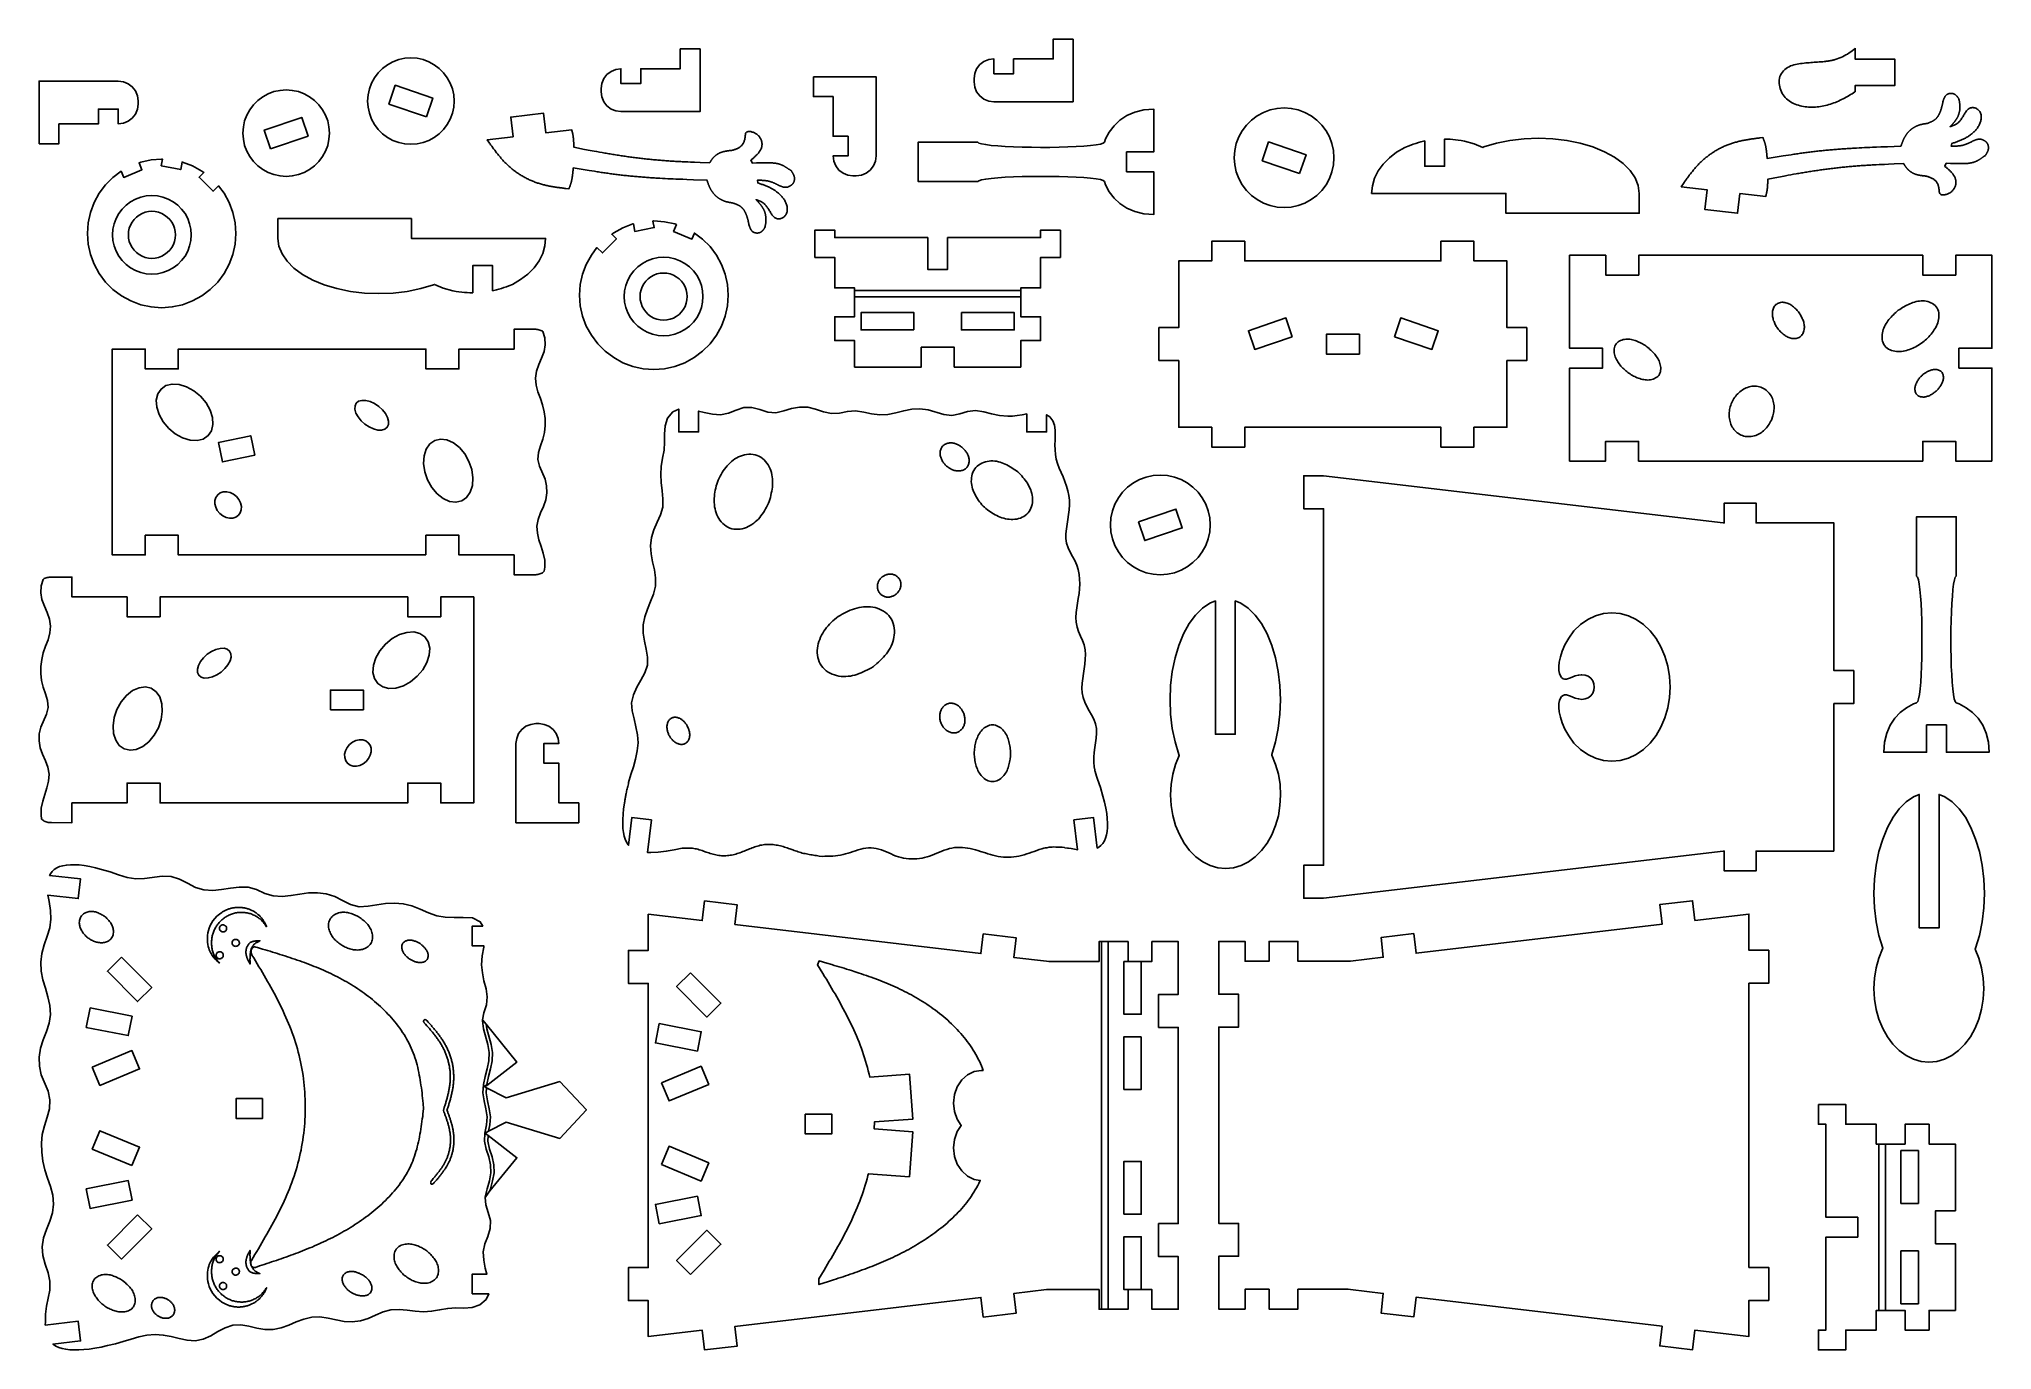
# Model space of a CAD drawing. Extents: x 13 to 664, y 13 to 450.
import ezdxf

# ---------------------------------------------------------------- set-up
doc = ezdxf.new("R2010")
doc.units = 0

msp = doc.modelspace()

# ---------------------------------------------------------------- linework, layer by layer
for points in [[(357.93, 450.32), (357.93, 429.4), (331.51, 429.4), (329.8, 429.62), (328.2, 430.28), (326.83, 431.33), (325.78, 432.7), (325.13, 434.3), (324.9, 436.01), (324.9, 437.11), (325.13, 438.82), (325.78, 440.41), (326.83, 441.78), (328.2, 442.83), (329.8, 443.49), (331.51, 443.71), (331.51, 438.74), (338.11, 438.74), (338.11, 443.71), (351.32, 443.71), (351.32, 450.32), (357.93, 450.32)], [(141.1, 443.47), (143.03, 442.75), (144.84, 441.77), (146.49, 440.53), (147.94, 439.08), (149.18, 437.43), (150.16, 435.62), (150.88, 433.69), (151.32, 431.68), (151.47, 429.63), (151.32, 427.58), (150.88, 425.56), (150.16, 423.64), (149.18, 421.83), (147.94, 420.18), (146.49, 418.72), (144.84, 417.49), (143.03, 416.5), (141.1, 415.78), (139.09, 415.35), (137.04, 415.2), (134.98, 415.35), (132.97, 415.78), (131.04, 416.5), (129.24, 417.49), (127.59, 418.72), (126.13, 420.18), (124.9, 421.83), (123.91, 423.64), (123.19, 425.56), (122.76, 427.58), (122.61, 429.63), (122.76, 431.68), (123.19, 433.69), (123.91, 435.62), (124.9, 437.43), (126.13, 439.08), (127.59, 440.53), (129.24, 441.77), (131.04, 442.75), (132.97, 443.47), (134.98, 443.91), (137.04, 444.06), (139.09, 443.91), (141.1, 443.47)], [(233.53, 447.02), (233.53, 426.1), (207.11, 426.1), (205.4, 426.32), (203.8, 426.98), (202.43, 428.03), (201.38, 429.4), (200.73, 431), (200.5, 432.71), (200.5, 433.81), (200.73, 435.52), (201.38, 437.11), (202.43, 438.48), (203.8, 439.53), (205.4, 440.19), (207.11, 440.41), (207.11, 435.44), (213.71, 435.44), (213.71, 440.41), (226.92, 440.41), (226.92, 447.02), (233.53, 447.02)], [(618.82, 447.27), (618.82, 443.62), (632.03, 443.62), (632.03, 434.81), (618.82, 434.81), (618.82, 432.72), (618.77, 432.68), (618.29, 432.37), (617.81, 432.06), (617.32, 431.77), (616.83, 431.48), (616.33, 431.19), (615.84, 430.91), (615.33, 430.64), (614.83, 430.38), (614.32, 430.12), (613.8, 429.88), (613.28, 429.64), (612.76, 429.41), (612.24, 429.19), (611.7, 428.99), (611.17, 428.8), (610.63, 428.62), (610.08, 428.45), (609.53, 428.3), (608.98, 428.16), (608.42, 428.04), (607.86, 427.93), (607.3, 427.83), (606.73, 427.75), (606.16, 427.69), (605.59, 427.64), (605.02, 427.61), (604.45, 427.6), (603.88, 427.6), (603.31, 427.63), (602.74, 427.67), (602.17, 427.73), (601.61, 427.82), (601.04, 427.92), (600.49, 428.05), (599.93, 428.21), (599.39, 428.39), (598.85, 428.59), (598.31, 428.83), (597.8, 429.09), (597.29, 429.37), (596.81, 429.69), (596.35, 430.03), (595.91, 430.4), (595.51, 430.8), (595.13, 431.24), (594.8, 431.69), (594.5, 432.18), (594.24, 432.69), (594.01, 433.22), (593.83, 433.77), (593.69, 434.33), (593.58, 434.9), (593.52, 435.49), (593.5, 436.07), (593.53, 436.65), (593.62, 437.22), (593.76, 437.77), (593.96, 438.3), (594.23, 438.81), (594.55, 439.28), (594.93, 439.72), (595.34, 440.13), (595.8, 440.49), (596.29, 440.82), (596.8, 441.1), (597.32, 441.34), (597.86, 441.54), (598.41, 441.7), (598.96, 441.84), (599.52, 441.95), (600.08, 442.04), (600.65, 442.12), (601.21, 442.2), (601.78, 442.27), (602.34, 442.33), (602.91, 442.39), (603.47, 442.44), (604.04, 442.49), (604.61, 442.53), (605.18, 442.57), (605.74, 442.62), (606.31, 442.65), (606.88, 442.69), (608.02, 442.76), (608.46, 442.81), (608.68, 442.84), (608.9, 442.87), (609.12, 442.89), (609.35, 442.92), (609.57, 442.95), (609.79, 442.98), (610.01, 443.01), (610.23, 443.05), (610.45, 443.08), (610.66, 443.12), (610.88, 443.17), (611.1, 443.21), (611.31, 443.26), (611.53, 443.31), (611.74, 443.36), (611.96, 443.42), (612.17, 443.48), (612.83, 443.69), (613.43, 443.91), (614.02, 444.15), (614.61, 444.41), (615.18, 444.69), (615.74, 445), (616.29, 445.33), (616.83, 445.68), (617.35, 446.05), (617.86, 446.44), (618.35, 446.85), (618.82, 447.27)], [(271.3, 437.73), (292.22, 437.73), (292.22, 411.31), (291.99, 409.6), (291.33, 408), (290.28, 406.63), (288.91, 405.58), (287.32, 404.93), (285.61, 404.7), (284.51, 404.7), (282.8, 404.93), (281.21, 405.58), (279.84, 406.63), (278.79, 408), (278.13, 409.6), (277.91, 411.31), (282.87, 411.31), (282.87, 417.91), (277.91, 417.91), (277.91, 431.12), (271.3, 431.12), (271.3, 437.73)], [(13, 415.4), (13, 436.32), (39.42, 436.32), (41.13, 436.09), (42.72, 435.43), (44.09, 434.38), (45.14, 433.01), (45.8, 431.42), (46.03, 429.71), (46.03, 428.61), (45.8, 426.9), (45.14, 425.31), (44.09, 423.94), (42.72, 422.89), (41.13, 422.23), (39.42, 422.01), (39.42, 426.97), (32.82, 426.97), (32.82, 422.01), (19.61, 422.01), (19.61, 415.4), (13, 415.4)], [(83.3, 426.73), (84.53, 428.38), (85.99, 429.83), (87.64, 431.07), (89.44, 432.05), (91.37, 432.77), (93.38, 433.21), (95.44, 433.36), (97.49, 433.21), (99.5, 432.77), (101.43, 432.05), (103.24, 431.07), (104.89, 429.83), (106.34, 428.38), (107.58, 426.73), (108.56, 424.92), (109.28, 422.99), (109.72, 420.98), (109.87, 418.93), (109.72, 416.88), (109.28, 414.86), (108.56, 412.94), (107.58, 411.13), (106.34, 409.48), (104.89, 408.02), (103.24, 406.79), (101.43, 405.8), (99.5, 405.08), (97.49, 404.65), (95.44, 404.5), (93.38, 404.65), (91.37, 405.08), (89.44, 405.8), (87.64, 406.79), (85.99, 408.02), (84.53, 409.48), (83.3, 411.13), (82.31, 412.94), (81.59, 414.86), (81.16, 416.88), (81.01, 418.93), (81.16, 420.98), (81.59, 422.99), (82.31, 424.92), (83.3, 426.73)], [(142.23, 424.37), (144.35, 430.63), (131.85, 434.88), (129.72, 428.63), (142.23, 424.37)], [(647.75, 427.73), (647.77, 427.82), (647.8, 427.92), (647.82, 428.01), (647.84, 428.11), (647.87, 428.21), (647.89, 428.3), (647.91, 428.4), (647.93, 428.49), (647.95, 428.58), (647.98, 428.68), (648, 428.78), (648.02, 428.87), (648.04, 428.96), (648.06, 429.06), (648.08, 429.15), (648.12, 429.34), (648.2, 429.72), (648.25, 429.87), (648.28, 429.94), (648.31, 430.01), (648.33, 430.08), (648.36, 430.16), (648.39, 430.23), (648.41, 430.3), (648.44, 430.37), (648.47, 430.44), (648.5, 430.51), (648.53, 430.58), (648.56, 430.64), (648.59, 430.71), (648.63, 430.78), (648.66, 430.84), (648.69, 430.91), (648.73, 430.97), (648.76, 431.03), (648.8, 431.1), (648.84, 431.16), (648.88, 431.21), (648.92, 431.27), (648.96, 431.33), (649.01, 431.38), (649.05, 431.44), (649.1, 431.49), (649.14, 431.54), (649.19, 431.59), (649.24, 431.64), (649.3, 431.68), (649.35, 431.73), (649.41, 431.77), (649.47, 431.81), (649.53, 431.84), (649.59, 431.88), (649.65, 431.91), (649.72, 431.95), (649.78, 431.98), (649.85, 432.01), (649.92, 432.03), (649.99, 432.06), (650.06, 432.08), (650.14, 432.1), (650.21, 432.12), (650.28, 432.13), (650.36, 432.15), (650.43, 432.16), (650.51, 432.17), (650.58, 432.18), (650.66, 432.18), (650.74, 432.19), (650.81, 432.19), (650.89, 432.19), (650.97, 432.19), (651.04, 432.18), (651.12, 432.18), (651.19, 432.17), (651.27, 432.16), (651.34, 432.14), (651.42, 432.13), (651.49, 432.11), (651.56, 432.09), (651.63, 432.07), (651.7, 432.05), (651.77, 432.03), (651.83, 432), (651.9, 431.97), (651.96, 431.94), (652.03, 431.9), (652.09, 431.87), (652.15, 431.83), (652.2, 431.79), (652.26, 431.75), (652.32, 431.71), (652.37, 431.66), (652.43, 431.62), (652.48, 431.57), (652.53, 431.52), (652.58, 431.47), (652.63, 431.42), (652.68, 431.37), (652.73, 431.32), (652.78, 431.26), (652.82, 431.21), (652.87, 431.15), (652.92, 431.09), (652.96, 431.03), (653.01, 430.97), (653.05, 430.91), (653.09, 430.85), (653.14, 430.79), (653.18, 430.73), (653.22, 430.67), (653.26, 430.6), (653.31, 430.54), (653.35, 430.48), (653.39, 430.41), (653.47, 430.29), (653.53, 429.98), (653.55, 429.88), (653.57, 429.78), (653.58, 429.68), (653.6, 429.58), (653.62, 429.48), (653.63, 429.38), (653.65, 429.27), (653.67, 429.17), (653.68, 429.07), (653.7, 428.97), (653.71, 428.87), (653.72, 428.77), (653.73, 428.66), (653.75, 428.56), (653.76, 428.46), (653.76, 428.36), (653.77, 428.26), (653.78, 428.15), (653.79, 428.05), (653.79, 427.95), (653.79, 427.85), (653.8, 427.74), (653.8, 427.64), (653.79, 427.54), (653.79, 427.43), (653.79, 427.33), (653.78, 427.23), (653.78, 427.12), (653.77, 427.02), (653.76, 426.92), (653.75, 426.81), (653.74, 426.71), (653.72, 426.61), (653.71, 426.5), (653.69, 426.4), (653.67, 426.3), (653.66, 426.2), (653.64, 426.1), (653.61, 425.99), (653.59, 425.89), (653.57, 425.79), (653.54, 425.69), (653.51, 425.59), (653.48, 425.49), (653.45, 425.39), (653.42, 425.29), (653.39, 425.2), (653.36, 425.1), (653.32, 425), (653.28, 424.9), (653.25, 424.81), (653.21, 424.71), (653.17, 424.62), (653.12, 424.52), (653.08, 424.43), (653.04, 424.34), (652.99, 424.25), (652.94, 424.16), (652.89, 424.07), (652.85, 423.98), (652.79, 423.89), (652.74, 423.8), (652.69, 423.72), (652.63, 423.63), (652.58, 423.54), (652.52, 423.46), (652.47, 423.37), (652.41, 423.29), (652.35, 423.21), (652.29, 423.12), (652.23, 423.04), (652.17, 422.96), (652.1, 422.88), (652.04, 422.8), (651.98, 422.72), (651.91, 422.64), (651.85, 422.56), (651.78, 422.48), (651.71, 422.4), (651.65, 422.32), (651.58, 422.24), (651.51, 422.17), (651.44, 422.09), (651.37, 422.01), (651.3, 421.94), (651.23, 421.86), (651.16, 421.78), (651.09, 421.71), (651.02, 421.63), (650.95, 421.55), (650.88, 421.48), (650.81, 421.4), (650.73, 421.33), (650.52, 421.1), (650.73, 421.13), (651.01, 421.23), (651.28, 421.34), (651.56, 421.45), (651.82, 421.57), (652.09, 421.69), (652.34, 421.83), (652.59, 421.97), (652.82, 422.12), (653.05, 422.28), (653.26, 422.46), (653.46, 422.65), (653.65, 422.85), (653.84, 423.07), (654.01, 423.29), (654.18, 423.52), (654.35, 423.76), (654.51, 424), (654.67, 424.26), (654.82, 424.51), (654.98, 424.77), (655.14, 425.03), (655.29, 425.29), (655.46, 425.56), (655.62, 425.82), (655.8, 426.07), (655.98, 426.32), (656.17, 426.55), (656.37, 426.76), (656.59, 426.95), (656.82, 427.12), (657.06, 427.25), (657.32, 427.36), (657.6, 427.42), (657.88, 427.45), (658.18, 427.45), (658.48, 427.42), (658.77, 427.35), (659.06, 427.25), (659.33, 427.12), (659.58, 426.97), (659.82, 426.79), (660.04, 426.59), (660.23, 426.37), (660.41, 426.13), (660.55, 425.88), (660.67, 425.62), (660.77, 425.34), (660.84, 425.06), (660.88, 424.77), (660.91, 424.48), (660.91, 424.18), (660.89, 423.89), (660.86, 423.59), (660.81, 423.29), (660.74, 423), (660.66, 422.71), (660.57, 422.43), (660.46, 422.16), (660.34, 421.89), (660.22, 421.63), (660.08, 421.37), (659.93, 421.12), (659.77, 420.87), (659.61, 420.63), (659.43, 420.4), (659.25, 420.17), (659.06, 419.95), (658.86, 419.73), (658.66, 419.53), (658.45, 419.32), (658.24, 419.12), (658.02, 418.93), (657.8, 418.74), (657.57, 418.56), (657.34, 418.39), (657.11, 418.22), (656.87, 418.05), (656.63, 417.89), (656.38, 417.74), (656.13, 417.59), (655.88, 417.44), (655.63, 417.3), (655.37, 417.17), (655.11, 417.04), (654.85, 416.91), (654.59, 416.79), (654.32, 416.67), (654.05, 416.56), (653.79, 416.45), (653.52, 416.34), (653.25, 416.24), (652.98, 416.14), (652.71, 416.04), (652.43, 415.94), (652.16, 415.84), (651.89, 415.75), (651.61, 415.66), (651.06, 415.47), (650.92, 414.58), (651.24, 414.58), (651.45, 414.58), (651.56, 414.58), (651.67, 414.59), (651.77, 414.59), (651.88, 414.59), (651.99, 414.59), (652.09, 414.59), (652.2, 414.6), (652.31, 414.6), (652.41, 414.6), (652.52, 414.61), (652.63, 414.61), (652.73, 414.62), (652.84, 414.62), (652.94, 414.63), (653.05, 414.64), (653.15, 414.65), (653.26, 414.66), (653.37, 414.67), (653.47, 414.68), (653.58, 414.69), (653.68, 414.7), (653.78, 414.71), (653.89, 414.73), (653.99, 414.75), (654.1, 414.76), (654.2, 414.78), (654.3, 414.8), (654.41, 414.82), (654.51, 414.84), (654.61, 414.86), (654.72, 414.89), (654.82, 414.91), (654.92, 414.94), (655.02, 414.97), (655.12, 415), (655.23, 415.03), (655.33, 415.06), (655.43, 415.09), (655.53, 415.12), (655.63, 415.16), (655.73, 415.2), (655.83, 415.23), (655.93, 415.27), (656.03, 415.31), (656.12, 415.35), (656.22, 415.39), (656.32, 415.43), (656.42, 415.47), (656.52, 415.51), (656.61, 415.56), (656.71, 415.6), (656.81, 415.65), (656.9, 415.69), (657, 415.74), (657.09, 415.79), (657.19, 415.83), (657.29, 415.88), (657.38, 415.93), (657.66, 416.07), (657.76, 416.12), (657.86, 416.17), (657.95, 416.21), (658.04, 416.26), (658.14, 416.31), (658.24, 416.35), (658.33, 416.4), (658.43, 416.44), (658.52, 416.48), (658.62, 416.53), (658.72, 416.57), (658.82, 416.6), (658.92, 416.64), (659.02, 416.68), (659.12, 416.71), (659.22, 416.74), (659.32, 416.77), (659.42, 416.8), (659.52, 416.83), (659.63, 416.85), (659.73, 416.87), (659.84, 416.89), (659.94, 416.9), (660.05, 416.91), (660.15, 416.92), (660.26, 416.92), (660.36, 416.92), (660.47, 416.92), (660.58, 416.91), (660.68, 416.9), (660.79, 416.89), (660.89, 416.87), (661, 416.85), (661.1, 416.84), (661.23, 416.78), (661.3, 416.75), (661.36, 416.71), (661.43, 416.68), (661.49, 416.65), (661.55, 416.62), (661.62, 416.59), (661.68, 416.55), (661.74, 416.52), (661.81, 416.49), (661.87, 416.45), (661.93, 416.42), (661.99, 416.38), (662.05, 416.35), (662.11, 416.31), (662.16, 416.27), (662.22, 416.23), (662.28, 416.19), (662.33, 416.15), (662.38, 416.11), (662.44, 416.07), (662.49, 416.02), (662.54, 415.98), (662.59, 415.93), (662.64, 415.88), (662.68, 415.84), (662.73, 415.79), (662.77, 415.73), (662.81, 415.68), (662.85, 415.62), (662.89, 415.57), (662.92, 415.51), (662.96, 415.45), (662.99, 415.39), (663.02, 415.33), (663.05, 415.27), (663.08, 415.2), (663.11, 415.14), (663.13, 415.07), (663.16, 415), (663.18, 414.94), (663.2, 414.87), (663.22, 414.8), (663.23, 414.73), (663.25, 414.66), (663.26, 414.59), (663.27, 414.52), (663.28, 414.45), (663.29, 414.38), (663.3, 414.31), (663.3, 414.24), (663.31, 414.16), (663.31, 414.09), (663.31, 414.02), (663.31, 413.95), (663.3, 413.88), (663.3, 413.81), (663.29, 413.74), (663.28, 413.67), (663.27, 413.6), (663.26, 413.54), (663.25, 413.47), (663.23, 413.4), (663.21, 413.33), (663.2, 413.27), (663.18, 413.2), (663.16, 413.14), (663.14, 413.07), (663.11, 413.01), (663.09, 412.94), (663.06, 412.88), (663.04, 412.82), (663.01, 412.75), (662.98, 412.69), (662.95, 412.63), (662.92, 412.57), (662.89, 412.51), (662.86, 412.44), (662.82, 412.38), (662.79, 412.32), (662.76, 412.26), (662.72, 412.2), (662.68, 412.14), (662.65, 412.08), (662.61, 412.02), (662.58, 411.96), (662.54, 411.9), (662.5, 411.84), (662.46, 411.78), (662.42, 411.72), (662.39, 411.66), (662.35, 411.6), (662.27, 411.48), (661.93, 411.24), (661.82, 411.16), (661.7, 411.08), (661.59, 411), (661.48, 410.92), (661.36, 410.84), (661.25, 410.76), (661.13, 410.68), (661.02, 410.6), (660.9, 410.52), (660.79, 410.45), (660.67, 410.37), (660.56, 410.3), (660.44, 410.23), (660.32, 410.15), (660.21, 410.08), (660.09, 410.02), (659.97, 409.95), (659.85, 409.88), (659.73, 409.82), (659.61, 409.75), (659.49, 409.69), (659.37, 409.63), (659.25, 409.58), (659.13, 409.52), (659, 409.47), (658.88, 409.41), (658.76, 409.36), (658.63, 409.32), (658.5, 409.27), (658.38, 409.23), (658.25, 409.19), (658.12, 409.15), (657.99, 409.12), (657.86, 409.08), (657.73, 409.05), (657.6, 409.02), (657.47, 408.99), (657.33, 408.97), (657.2, 408.94), (657.06, 408.92), (656.93, 408.9), (656.79, 408.88), (656.66, 408.87), (656.52, 408.85), (656.39, 408.84), (656.25, 408.82), (656.11, 408.81), (655.98, 408.8), (655.84, 408.79), (655.7, 408.79), (655.56, 408.78), (655.42, 408.77), (655.28, 408.77), (655.15, 408.76), (655.01, 408.76), (654.87, 408.76), (654.73, 408.76), (654.59, 408.76), (654.45, 408.76), (654.31, 408.76), (654.17, 408.76), (654.03, 408.76), (653.9, 408.76), (653.76, 408.76), (653.48, 408.76), (653.2, 408.77), (652.93, 408.77), (652.65, 408.77), (652.24, 408.78), (651.83, 408.79), (651.29, 408.8), (650.61, 408.82), (649.25, 408.86), (648.73, 407.89), (648.92, 407.74), (649.1, 407.58), (649.29, 407.43), (649.47, 407.27), (649.65, 407.11), (649.83, 406.96), (650, 406.8), (650.18, 406.64), (650.35, 406.48), (650.52, 406.32), (650.68, 406.15), (650.84, 405.99), (650.99, 405.82), (651.14, 405.65), (651.28, 405.49), (651.42, 405.31), (651.55, 405.14), (651.67, 404.96), (651.79, 404.78), (651.9, 404.6), (652, 404.42), (652.09, 404.23), (652.17, 404.04), (652.25, 403.85), (652.31, 403.66), (652.37, 403.46), (652.41, 403.25), (652.44, 403.05), (652.46, 402.84), (652.47, 402.63), (652.47, 402.41), (652.46, 402.19), (652.43, 401.98), (652.4, 401.76), (652.35, 401.55), (652.29, 401.33), (652.21, 401.12), (652.12, 400.91), (652.02, 400.7), (651.91, 400.5), (651.78, 400.3), (651.64, 400.1), (651.48, 399.91), (651.31, 399.73), (651.13, 399.55), (650.93, 399.38), (650.72, 399.22), (650.49, 399.07), (650.25, 398.93), (650.01, 398.8), (649.75, 398.68), (649.5, 398.58), (649.24, 398.49), (648.99, 398.41), (648.74, 398.36), (648.5, 398.32), (648.26, 398.3), (648.04, 398.3), (647.83, 398.32), (647.64, 398.37), (647.46, 398.43), (647.31, 398.53), (647.18, 398.65), (647.08, 398.79), (647, 398.97), (646.95, 399.16), (646.91, 399.38), (646.88, 399.6), (646.86, 399.84), (646.84, 400.08), (646.81, 400.32), (646.78, 400.56), (646.74, 400.79), (646.69, 401.02), (646.63, 401.25), (646.56, 401.46), (646.48, 401.68), (646.4, 401.88), (646.31, 402.08), (646.2, 402.28), (646.09, 402.46), (645.97, 402.64), (645.84, 402.81), (645.7, 402.97), (645.56, 403.12), (645.4, 403.26), (645.24, 403.4), (645.07, 403.52), (644.89, 403.64), (644.71, 403.75), (644.51, 403.85), (644.32, 403.95), (644.12, 404.04), (643.91, 404.13), (643.7, 404.21), (643.49, 404.29), (643.28, 404.37), (643.06, 404.44), (642.84, 404.52), (642.63, 404.59), (642.26, 404.63), (642.07, 404.65), (641.98, 404.65), (641.88, 404.66), (641.79, 404.67), (641.7, 404.68), (641.61, 404.69), (641.51, 404.7), (641.42, 404.71), (641.33, 404.73), (641.24, 404.74), (641.15, 404.75), (641.06, 404.76), (640.96, 404.77), (640.87, 404.79), (640.78, 404.8), (640.69, 404.81), (640.6, 404.83), (640.51, 404.84), (640.42, 404.86), (640.33, 404.88), (640.24, 404.89), (640.15, 404.91), (640.06, 404.93), (639.97, 404.95), (639.88, 404.97), (639.79, 404.99), (639.71, 405.01), (639.62, 405.03), (639.53, 405.05), (639.44, 405.08), (639.36, 405.1), (639.27, 405.13), (639.18, 405.15), (639.1, 405.18), (639.01, 405.21), (638.93, 405.24), (638.84, 405.27), (638.76, 405.3), (638.67, 405.33), (638.59, 405.37), (638.51, 405.4), (638.42, 405.44), (638.34, 405.48), (638.26, 405.51), (638.18, 405.55), (638.1, 405.6), (638.02, 405.64), (637.94, 405.68), (637.86, 405.73), (637.78, 405.77), (637.7, 405.82), (637.62, 405.87), (637.55, 405.92), (637.47, 405.97), (637.4, 406.02), (637.32, 406.07), (637.25, 406.13), (637.17, 406.18), (637.1, 406.24), (637.03, 406.29), (636.96, 406.35), (636.88, 406.41), (636.81, 406.47), (636.74, 406.53), (636.68, 406.59), (636.61, 406.65), (636.54, 406.72), (636.47, 406.78), (636.41, 406.85), (636.34, 406.91), (636.28, 406.98), (636.22, 407.05), (636.16, 407.12), (636.1, 407.19), (636.04, 407.26), (635.98, 407.33), (635.92, 407.4), (635.86, 407.47), (635.81, 407.54), (635.75, 407.62), (635.7, 407.69), (635.65, 407.76), (635.59, 407.84), (635.54, 407.91), (635.49, 407.99), (635.44, 408.07), (635.39, 408.14), (635.35, 408.22), (635.3, 408.3), (635.25, 408.38), (635.2, 408.45), (635.16, 408.53), (635.11, 408.61), (635.02, 408.77), (631.82, 408.65), (630, 408.58), (628.63, 408.52), (627.72, 408.48), (626.81, 408.44), (625.89, 408.4), (625.44, 408.37), (624.98, 408.35), (624.53, 408.32), (624.07, 408.3), (623.61, 408.27), (623.16, 408.25), (622.7, 408.22), (622.25, 408.19), (621.79, 408.16), (621.34, 408.13), (620.88, 408.1), (620.43, 408.06), (619.97, 408.03), (619.52, 407.99), (619.06, 407.96), (618.61, 407.92), (618.15, 407.88), (617.7, 407.84), (617.24, 407.8), (616.79, 407.76), (616.33, 407.72), (615.88, 407.68), (615.42, 407.63), (614.97, 407.58), (614.52, 407.54), (614.06, 407.49), (613.61, 407.44), (613.15, 407.39), (612.7, 407.34), (612.25, 407.29), (611.79, 407.23), (611.34, 407.18), (610.89, 407.12), (610.43, 407.07), (609.98, 407.01), (609.53, 406.95), (609.07, 406.89), (608.62, 406.83), (608.17, 406.77), (607.72, 406.71), (607.26, 406.65), (606.81, 406.58), (606.36, 406.52), (605.91, 406.45), (605.46, 406.38), (605.01, 406.31), (604.55, 406.24), (604.1, 406.17), (603.65, 406.1), (603.2, 406.03), (602.75, 405.96), (602.3, 405.88), (601.85, 405.81), (601.4, 405.73), (600.95, 405.66), (600.5, 405.58), (600.05, 405.5), (599.6, 405.43), (599.15, 405.35), (598.25, 405.19), (597.35, 405.02), (596.46, 404.86), (595.11, 404.61), (593.31, 404.27), (589.73, 403.59), (589.7, 402.98), (589.68, 402.56), (589.67, 402.29), (589.66, 402.09), (589.65, 401.88), (589.64, 401.74), (589.63, 401.61), (589.62, 401.47), (589.62, 401.4), (589.62, 401.33), (589.61, 401.26), (589.61, 401.2), (589.6, 401.13), (589.6, 401.06), (589.59, 400.99), (589.59, 400.92), (589.58, 400.85), (589.57, 400.79), (589.57, 400.72), (589.56, 400.65), (589.56, 400.58), (589.55, 400.51), (589.54, 400.44), (589.53, 400.38), (589.53, 400.31), (589.52, 400.24), (589.51, 400.17), (589.5, 400.1), (589.49, 400.04), (589.48, 399.97), (589.47, 399.9), (589.46, 399.83), (589.45, 399.76), (589.44, 399.7), (589.43, 399.63), (589.42, 399.56), (589.4, 399.5), (589.39, 399.43), (589.38, 399.36), (589.36, 399.29), (589.35, 399.23), (589.34, 399.16), (589.32, 399.09), (589.31, 399.03), (589.29, 398.96), (589.28, 398.89), (589.26, 398.83), (589.24, 398.76), (589.23, 398.69), (589.21, 398.63), (589.2, 398.56), (589.18, 398.49), (589.16, 398.43), (589.13, 398.29), (589.06, 398.03), (589.03, 397.74), (580.38, 398.76), (579.61, 392.2), (568.68, 393.49), (569.45, 400.05), (560.8, 401.07), (561.57, 402.16), (561.76, 402.43), (561.95, 402.71), (562.15, 402.98), (562.34, 403.25), (562.54, 403.52), (562.73, 403.79), (562.93, 404.06), (563.13, 404.32), (563.32, 404.59), (563.52, 404.86), (563.73, 405.12), (563.93, 405.38), (564.13, 405.64), (564.34, 405.9), (564.55, 406.16), (564.75, 406.42), (564.96, 406.68), (565.18, 406.93), (565.39, 407.18), (565.61, 407.43), (565.83, 407.68), (566.05, 407.92), (566.27, 408.17), (566.5, 408.41), (566.73, 408.64), (566.96, 408.88), (567.19, 409.11), (567.43, 409.34), (567.67, 409.57), (567.91, 409.8), (568.16, 410.02), (568.41, 410.24), (568.66, 410.45), (568.92, 410.67), (569.17, 410.88), (569.43, 411.08), (569.7, 411.29), (569.96, 411.49), (570.23, 411.69), (570.5, 411.88), (570.78, 412.07), (571.05, 412.26), (571.33, 412.44), (571.61, 412.62), (571.9, 412.8), (572.18, 412.98), (572.47, 413.15), (572.76, 413.32), (573.05, 413.48), (573.35, 413.64), (573.64, 413.8), (573.94, 413.95), (574.24, 414.1), (574.54, 414.24), (574.84, 414.39), (575.15, 414.53), (575.45, 414.66), (575.76, 414.79), (576.07, 414.92), (576.38, 415.04), (576.69, 415.16), (577, 415.28), (577.32, 415.39), (577.63, 415.5), (577.95, 415.6), (578.26, 415.7), (578.58, 415.79), (578.9, 415.89), (579.22, 415.97), (579.54, 416.06), (579.86, 416.14), (580.18, 416.22), (580.5, 416.29), (580.83, 416.36), (581.15, 416.43), (581.47, 416.5), (581.8, 416.56), (582.13, 416.62), (582.45, 416.68), (582.78, 416.74), (583.1, 416.79), (583.43, 416.84), (583.76, 416.89), (584.09, 416.94), (584.42, 416.99), (584.75, 417.03), (585.07, 417.07), (585.4, 417.12), (585.73, 417.16), (586.06, 417.2), (586.39, 417.24), (586.72, 417.28), (587.05, 417.32), (588.05, 417.43), (588.13, 417.23), (588.18, 417.1), (588.21, 417.03), (588.24, 416.96), (588.27, 416.9), (588.29, 416.83), (588.32, 416.77), (588.35, 416.7), (588.37, 416.63), (588.4, 416.57), (588.43, 416.5), (588.45, 416.43), (588.48, 416.36), (588.5, 416.3), (588.53, 416.23), (588.55, 416.16), (588.57, 416.09), (588.6, 416.03), (588.62, 415.96), (588.64, 415.89), (588.67, 415.82), (588.69, 415.75), (588.71, 415.69), (588.73, 415.62), (588.75, 415.55), (588.77, 415.48), (588.79, 415.41), (588.81, 415.34), (588.83, 415.27), (588.84, 415.2), (588.86, 415.13), (588.88, 415.06), (588.9, 414.99), (588.91, 414.92), (588.93, 414.85), (588.94, 414.78), (588.96, 414.71), (588.97, 414.64), (588.99, 414.57), (589, 414.5), (589.02, 414.43), (589.03, 414.36), (589.04, 414.29), (589.06, 414.22), (589.07, 414.15), (589.08, 414.08), (589.09, 414.01), (589.11, 413.93), (589.12, 413.86), (589.13, 413.79), (589.14, 413.72), (589.15, 413.65), (589.16, 413.58), (589.17, 413.51), (589.18, 413.44), (589.19, 413.36), (589.2, 413.29), (589.21, 413.22), (589.22, 413.15), (589.23, 413.08), (589.24, 413.01), (589.25, 412.94), (589.26, 412.87), (589.27, 412.79), (589.28, 412.72), (589.29, 412.65), (589.3, 412.58), (589.3, 412.51), (589.31, 412.44), (589.32, 412.37), (589.33, 412.3), (589.34, 412.22), (589.34, 412.15), (589.35, 412.08), (589.37, 411.94), (589.38, 411.8), (589.39, 411.65), (589.41, 411.51), (589.43, 411.3), (589.46, 411.01), (589.51, 410.44), (593.49, 411.1), (594.81, 411.32), (595.7, 411.46), (596.58, 411.6), (597.47, 411.74), (597.91, 411.81), (598.35, 411.88), (598.8, 411.94), (599.24, 412.01), (599.68, 412.07), (600.13, 412.14), (600.57, 412.2), (601.01, 412.26), (601.46, 412.33), (601.9, 412.39), (602.34, 412.45), (602.79, 412.51), (603.23, 412.56), (603.68, 412.62), (604.12, 412.68), (604.57, 412.73), (605.01, 412.78), (605.46, 412.83), (605.9, 412.89), (606.35, 412.94), (606.79, 412.98), (607.24, 413.03), (607.68, 413.08), (608.13, 413.12), (608.57, 413.17), (609.02, 413.21), (609.47, 413.25), (609.91, 413.3), (610.36, 413.34), (610.8, 413.38), (611.25, 413.41), (611.7, 413.45), (612.14, 413.49), (612.59, 413.52), (613.04, 413.56), (613.49, 413.59), (613.93, 413.63), (614.38, 413.66), (614.83, 413.69), (615.27, 413.72), (615.72, 413.75), (616.17, 413.78), (616.62, 413.81), (617.06, 413.84), (617.51, 413.86), (617.96, 413.89), (618.41, 413.92), (619.3, 413.97), (620.19, 414.01), (621.09, 414.06), (621.99, 414.1), (622.88, 414.14), (623.78, 414.18), (624.67, 414.22), (626.01, 414.27), (627.36, 414.32), (629.6, 414.4), (634.07, 414.54), (634.16, 414.78), (634.25, 415.01), (634.29, 415.13), (634.33, 415.25), (634.38, 415.37), (634.42, 415.48), (634.47, 415.6), (634.51, 415.72), (634.56, 415.83), (634.6, 415.95), (634.65, 416.07), (634.7, 416.18), (634.75, 416.3), (634.8, 416.41), (634.84, 416.53), (634.9, 416.64), (634.95, 416.75), (635, 416.87), (635.05, 416.98), (635.11, 417.09), (635.16, 417.2), (635.22, 417.31), (635.27, 417.42), (635.33, 417.53), (635.39, 417.64), (635.45, 417.75), (635.52, 417.86), (635.58, 417.96), (635.64, 418.07), (635.71, 418.17), (635.78, 418.28), (635.85, 418.38), (635.92, 418.48), (635.99, 418.58), (636.07, 418.68), (636.14, 418.78), (636.22, 418.88), (636.3, 418.98), (636.38, 419.08), (636.46, 419.17), (636.55, 419.26), (636.63, 419.36), (636.72, 419.45), (636.81, 419.54), (636.9, 419.63), (636.99, 419.72), (637.08, 419.8), (637.18, 419.89), (637.27, 419.97), (637.37, 420.06), (637.46, 420.14), (637.56, 420.22), (637.66, 420.29), (637.76, 420.37), (637.86, 420.45), (637.97, 420.52), (638.07, 420.59), (638.17, 420.66), (638.28, 420.73), (638.39, 420.8), (638.49, 420.86), (638.6, 420.93), (638.71, 420.99), (638.82, 421.05), (638.93, 421.1), (639.05, 421.16), (639.16, 421.22), (639.27, 421.27), (639.38, 421.32), (639.5, 421.37), (639.61, 421.41), (639.73, 421.46), (639.85, 421.5), (639.96, 421.54), (640.08, 421.58), (640.2, 421.62), (640.32, 421.66), (640.44, 421.69), (640.56, 421.73), (640.68, 421.76), (640.8, 421.79), (640.92, 421.82), (641.04, 421.85), (641.16, 421.88), (641.28, 421.9), (641.4, 421.93), (641.53, 421.96), (641.65, 421.98), (641.77, 422), (641.89, 422.03), (642.02, 422.05), (642.14, 422.07), (642.26, 422.09), (642.39, 422.12), (642.51, 422.14), (642.88, 422.2), (643.17, 422.3), (643.26, 422.34), (643.36, 422.37), (643.45, 422.41), (643.55, 422.45), (643.64, 422.48), (643.73, 422.52), (643.83, 422.56), (643.92, 422.59), (644.01, 422.63), (644.1, 422.67), (644.19, 422.71), (644.28, 422.75), (644.37, 422.79), (644.46, 422.84), (644.55, 422.88), (644.64, 422.92), (644.72, 422.97), (644.81, 423.02), (644.89, 423.06), (644.98, 423.11), (645.06, 423.16), (645.14, 423.22), (645.22, 423.27), (645.3, 423.32), (645.37, 423.38), (645.45, 423.44), (645.53, 423.5), (645.6, 423.56), (645.67, 423.62), (645.74, 423.69), (645.81, 423.75), (645.88, 423.82), (645.94, 423.89), (646.01, 423.96), (646.07, 424.03), (646.13, 424.11), (646.19, 424.18), (646.25, 424.26), (646.31, 424.34), (646.37, 424.42), (646.42, 424.5), (646.48, 424.58), (646.53, 424.67), (646.58, 424.75), (646.63, 424.83), (646.68, 424.92), (646.73, 425.01), (646.78, 425.1), (646.83, 425.19), (646.87, 425.27), (646.92, 425.36), (646.96, 425.46), (647, 425.55), (647.04, 425.64), (647.08, 425.73), (647.12, 425.83), (647.16, 425.92), (647.2, 426.01), (647.24, 426.11), (647.27, 426.2), (647.31, 426.3), (647.34, 426.39), (647.37, 426.49), (647.41, 426.58), (647.44, 426.68), (647.47, 426.78), (647.5, 426.87), (647.53, 426.97), (647.56, 427.06), (647.59, 427.16), (647.62, 427.25), (647.64, 427.35), (647.67, 427.44), (647.7, 427.54), (647.72, 427.63), (647.75, 427.73)], [(90.25, 413.67), (102.75, 417.93), (100.63, 424.18), (88.12, 419.93), (90.25, 413.67)], [(236.81, 409.18), (236.86, 409.26), (236.9, 409.34), (236.95, 409.41), (237, 409.49), (237.05, 409.57), (237.09, 409.65), (237.14, 409.72), (237.19, 409.8), (237.24, 409.87), (237.29, 409.95), (237.35, 410.02), (237.4, 410.1), (237.45, 410.17), (237.51, 410.25), (237.56, 410.32), (237.62, 410.39), (237.68, 410.46), (237.74, 410.53), (237.8, 410.6), (237.86, 410.67), (237.92, 410.74), (237.98, 410.81), (238.04, 410.88), (238.11, 410.94), (238.17, 411.01), (238.24, 411.07), (238.31, 411.13), (238.38, 411.2), (238.44, 411.26), (238.51, 411.32), (238.58, 411.38), (238.66, 411.44), (238.73, 411.5), (238.8, 411.55), (238.87, 411.61), (238.95, 411.66), (239.02, 411.72), (239.1, 411.77), (239.17, 411.82), (239.25, 411.87), (239.32, 411.92), (239.4, 411.97), (239.48, 412.02), (239.56, 412.06), (239.64, 412.11), (239.72, 412.15), (239.8, 412.19), (239.88, 412.23), (239.96, 412.27), (240.04, 412.31), (240.12, 412.35), (240.21, 412.39), (240.29, 412.42), (240.37, 412.46), (240.46, 412.49), (240.54, 412.52), (240.63, 412.55), (240.71, 412.58), (240.8, 412.61), (240.88, 412.63), (240.97, 412.66), (241.06, 412.69), (241.14, 412.71), (241.23, 412.74), (241.32, 412.76), (241.41, 412.78), (241.49, 412.8), (241.58, 412.82), (241.67, 412.84), (241.76, 412.86), (241.85, 412.88), (241.94, 412.9), (242.03, 412.91), (242.12, 412.93), (242.21, 412.95), (242.3, 412.96), (242.39, 412.97), (242.48, 412.99), (242.57, 413), (242.66, 413.02), (242.76, 413.03), (242.85, 413.04), (242.94, 413.05), (243.03, 413.06), (243.12, 413.07), (243.21, 413.09), (243.31, 413.1), (243.4, 413.11), (243.49, 413.12), (243.58, 413.12), (243.68, 413.14), (243.77, 413.14), (243.96, 413.16), (244.33, 413.2), (244.54, 413.27), (244.76, 413.34), (244.98, 413.42), (245.19, 413.5), (245.4, 413.58), (245.61, 413.66), (245.82, 413.75), (246.02, 413.84), (246.21, 413.94), (246.41, 414.04), (246.59, 414.15), (246.77, 414.27), (246.94, 414.39), (247.1, 414.53), (247.26, 414.67), (247.4, 414.82), (247.54, 414.98), (247.67, 415.15), (247.79, 415.33), (247.9, 415.51), (248.01, 415.71), (248.1, 415.9), (248.18, 416.11), (248.26, 416.32), (248.33, 416.54), (248.39, 416.77), (248.44, 417), (248.48, 417.23), (248.51, 417.47), (248.54, 417.71), (248.56, 417.95), (248.58, 418.19), (248.61, 418.41), (248.65, 418.63), (248.7, 418.82), (248.78, 418.99), (248.88, 419.14), (249.01, 419.26), (249.16, 419.35), (249.34, 419.42), (249.53, 419.47), (249.74, 419.49), (249.96, 419.49), (250.2, 419.47), (250.44, 419.43), (250.69, 419.38), (250.94, 419.3), (251.2, 419.21), (251.45, 419.11), (251.71, 418.99), (251.95, 418.86), (252.19, 418.72), (252.42, 418.57), (252.63, 418.4), (252.83, 418.24), (253.01, 418.06), (253.18, 417.88), (253.34, 417.69), (253.48, 417.49), (253.61, 417.29), (253.72, 417.09), (253.82, 416.88), (253.91, 416.67), (253.99, 416.46), (254.05, 416.24), (254.1, 416.03), (254.13, 415.81), (254.16, 415.59), (254.17, 415.38), (254.17, 415.16), (254.16, 414.95), (254.14, 414.74), (254.11, 414.54), (254.07, 414.33), (254.01, 414.13), (253.95, 413.94), (253.87, 413.75), (253.79, 413.56), (253.7, 413.37), (253.6, 413.19), (253.49, 413), (253.37, 412.83), (253.25, 412.65), (253.12, 412.48), (252.98, 412.3), (252.84, 412.13), (252.69, 411.97), (252.54, 411.8), (252.38, 411.64), (252.22, 411.47), (252.05, 411.31), (251.88, 411.15), (251.7, 410.99), (251.53, 410.83), (251.35, 410.68), (251.17, 410.52), (250.99, 410.36), (250.8, 410.21), (250.62, 410.05), (250.43, 409.9), (250.95, 408.93), (252.31, 408.97), (252.99, 408.99), (253.53, 409), (253.94, 409.01), (254.35, 409.02), (254.63, 409.02), (254.9, 409.02), (255.18, 409.03), (255.46, 409.03), (255.6, 409.03), (255.73, 409.03), (255.87, 409.03), (256.01, 409.03), (256.15, 409.03), (256.29, 409.03), (256.43, 409.03), (256.57, 409.03), (256.71, 409.03), (256.85, 409.02), (256.98, 409.02), (257.12, 409.02), (257.26, 409.01), (257.4, 409), (257.54, 409), (257.68, 408.99), (257.81, 408.98), (257.95, 408.96), (258.09, 408.95), (258.22, 408.94), (258.36, 408.92), (258.49, 408.9), (258.63, 408.89), (258.76, 408.87), (258.9, 408.84), (259.03, 408.82), (259.17, 408.79), (259.3, 408.77), (259.43, 408.74), (259.56, 408.71), (259.69, 408.67), (259.82, 408.64), (259.95, 408.6), (260.08, 408.56), (260.2, 408.52), (260.33, 408.47), (260.46, 408.42), (260.58, 408.37), (260.7, 408.32), (260.83, 408.27), (260.95, 408.21), (261.07, 408.16), (261.19, 408.1), (261.31, 408.03), (261.43, 407.97), (261.55, 407.91), (261.67, 407.84), (261.79, 407.77), (261.91, 407.7), (262.02, 407.63), (262.14, 407.56), (262.26, 407.49), (262.37, 407.42), (262.49, 407.34), (262.6, 407.26), (262.72, 407.19), (262.83, 407.11), (262.95, 407.03), (263.06, 406.95), (263.18, 406.87), (263.29, 406.79), (263.4, 406.71), (263.52, 406.63), (263.63, 406.55), (263.97, 406.31), (264.05, 406.19), (264.09, 406.13), (264.12, 406.07), (264.16, 406.01), (264.2, 405.95), (264.24, 405.89), (264.28, 405.83), (264.31, 405.77), (264.35, 405.71), (264.38, 405.65), (264.42, 405.59), (264.46, 405.53), (264.49, 405.47), (264.52, 405.41), (264.56, 405.35), (264.59, 405.28), (264.62, 405.22), (264.65, 405.16), (264.68, 405.1), (264.71, 405.03), (264.74, 404.97), (264.76, 404.91), (264.79, 404.85), (264.81, 404.78), (264.84, 404.72), (264.86, 404.65), (264.88, 404.59), (264.9, 404.52), (264.91, 404.46), (264.93, 404.39), (264.95, 404.32), (264.96, 404.25), (264.97, 404.19), (264.98, 404.12), (264.99, 404.05), (265, 403.98), (265, 403.91), (265.01, 403.84), (265.01, 403.77), (265.01, 403.7), (265.01, 403.62), (265, 403.55), (265, 403.48), (264.99, 403.41), (264.98, 403.34), (264.97, 403.27), (264.96, 403.2), (264.95, 403.13), (264.93, 403.06), (264.92, 402.99), (264.9, 402.92), (264.88, 402.85), (264.86, 402.79), (264.83, 402.72), (264.81, 402.65), (264.78, 402.59), (264.75, 402.52), (264.72, 402.46), (264.69, 402.4), (264.66, 402.34), (264.62, 402.28), (264.59, 402.22), (264.55, 402.16), (264.51, 402.11), (264.47, 402.06), (264.43, 402), (264.38, 401.95), (264.34, 401.9), (264.29, 401.86), (264.24, 401.81), (264.19, 401.77), (264.14, 401.72), (264.08, 401.68), (264.03, 401.64), (263.98, 401.6), (263.92, 401.56), (263.86, 401.52), (263.81, 401.48), (263.75, 401.44), (263.69, 401.41), (263.63, 401.37), (263.57, 401.34), (263.51, 401.3), (263.44, 401.27), (263.38, 401.23), (263.32, 401.2), (263.25, 401.17), (263.19, 401.14), (263.13, 401.11), (263.06, 401.08), (263, 401.04), (262.93, 401.01), (262.8, 400.95), (262.7, 400.93), (262.59, 400.92), (262.49, 400.9), (262.38, 400.89), (262.28, 400.88), (262.17, 400.87), (262.06, 400.87), (261.96, 400.87), (261.85, 400.87), (261.75, 400.88), (261.64, 400.89), (261.54, 400.9), (261.43, 400.92), (261.33, 400.94), (261.22, 400.96), (261.12, 400.99), (261.02, 401.01), (260.92, 401.04), (260.82, 401.08), (260.72, 401.11), (260.62, 401.15), (260.52, 401.19), (260.42, 401.22), (260.32, 401.26), (260.22, 401.31), (260.13, 401.35), (260.03, 401.39), (259.94, 401.44), (259.84, 401.48), (259.74, 401.53), (259.65, 401.57), (259.56, 401.62), (259.46, 401.67), (259.36, 401.72), (259.08, 401.86), (258.99, 401.91), (258.89, 401.96), (258.79, 402), (258.7, 402.05), (258.6, 402.1), (258.51, 402.14), (258.41, 402.19), (258.31, 402.23), (258.22, 402.27), (258.12, 402.32), (258.02, 402.36), (257.92, 402.4), (257.82, 402.44), (257.73, 402.48), (257.63, 402.52), (257.53, 402.56), (257.43, 402.59), (257.33, 402.63), (257.23, 402.66), (257.13, 402.7), (257.03, 402.73), (256.93, 402.76), (256.82, 402.79), (256.72, 402.82), (256.62, 402.85), (256.52, 402.88), (256.42, 402.9), (256.31, 402.93), (256.21, 402.95), (256.11, 402.97), (256, 402.99), (255.9, 403.01), (255.8, 403.03), (255.69, 403.04), (255.59, 403.06), (255.48, 403.07), (255.38, 403.09), (255.28, 403.1), (255.17, 403.11), (255.07, 403.12), (254.96, 403.13), (254.85, 403.14), (254.75, 403.15), (254.64, 403.16), (254.54, 403.16), (254.43, 403.17), (254.33, 403.18), (254.22, 403.18), (254.11, 403.19), (254.01, 403.19), (253.9, 403.19), (253.79, 403.2), (253.69, 403.2), (253.58, 403.2), (253.47, 403.2), (253.37, 403.2), (253.26, 403.21), (253.15, 403.21), (252.94, 403.21), (252.62, 403.21), (252.76, 402.32), (253.31, 402.13), (253.59, 402.04), (253.86, 401.95), (254.13, 401.85), (254.41, 401.75), (254.68, 401.65), (254.95, 401.55), (255.22, 401.45), (255.49, 401.34), (255.75, 401.23), (256.02, 401.12), (256.29, 401), (256.55, 400.88), (256.81, 400.75), (257.07, 400.62), (257.33, 400.49), (257.58, 400.35), (257.83, 400.2), (258.08, 400.05), (258.33, 399.9), (258.57, 399.74), (258.81, 399.57), (259.04, 399.4), (259.27, 399.23), (259.5, 399.04), (259.72, 398.86), (259.94, 398.67), (260.15, 398.47), (260.36, 398.26), (260.56, 398.05), (260.76, 397.84), (260.95, 397.62), (261.13, 397.39), (261.31, 397.16), (261.47, 396.92), (261.63, 396.67), (261.78, 396.42), (261.92, 396.16), (262.04, 395.9), (262.16, 395.63), (262.27, 395.36), (262.36, 395.07), (262.44, 394.79), (262.51, 394.5), (262.56, 394.2), (262.59, 393.9), (262.61, 393.6), (262.61, 393.31), (262.58, 393.02), (262.54, 392.73), (262.47, 392.45), (262.37, 392.17), (262.25, 391.91), (262.11, 391.66), (261.93, 391.42), (261.74, 391.2), (261.52, 391), (261.28, 390.82), (261.03, 390.67), (260.76, 390.54), (260.47, 390.44), (260.18, 390.37), (259.88, 390.34), (259.58, 390.34), (259.3, 390.37), (259.02, 390.43), (258.76, 390.54), (258.52, 390.67), (258.29, 390.84), (258.07, 391.03), (257.87, 391.24), (257.68, 391.47), (257.5, 391.72), (257.32, 391.97), (257.16, 392.23), (256.99, 392.49), (256.84, 392.76), (256.68, 393.02), (256.52, 393.28), (256.37, 393.53), (256.21, 393.78), (256.05, 394.03), (255.88, 394.27), (255.71, 394.5), (255.54, 394.72), (255.35, 394.93), (255.16, 395.14), (254.96, 395.33), (254.75, 395.5), (254.52, 395.67), (254.29, 395.82), (254.04, 395.96), (253.79, 396.1), (253.52, 396.22), (253.26, 396.34), (252.98, 396.45), (252.71, 396.56), (252.43, 396.66), (252.22, 396.69), (252.43, 396.46), (252.51, 396.39), (252.58, 396.31), (252.65, 396.23), (252.72, 396.16), (252.79, 396.08), (252.86, 396.01), (252.93, 395.93), (253, 395.85), (253.07, 395.78), (253.14, 395.7), (253.21, 395.62), (253.28, 395.54), (253.35, 395.47), (253.41, 395.39), (253.48, 395.31), (253.55, 395.23), (253.61, 395.15), (253.68, 395.07), (253.74, 394.99), (253.8, 394.91), (253.87, 394.83), (253.93, 394.75), (253.99, 394.66), (254.05, 394.58), (254.11, 394.5), (254.17, 394.41), (254.22, 394.33), (254.28, 394.24), (254.33, 394.16), (254.39, 394.07), (254.44, 393.99), (254.49, 393.9), (254.55, 393.81), (254.59, 393.72), (254.64, 393.63), (254.69, 393.54), (254.74, 393.45), (254.78, 393.36), (254.82, 393.26), (254.87, 393.17), (254.91, 393.08), (254.95, 392.98), (254.98, 392.88), (255.02, 392.79), (255.06, 392.69), (255.09, 392.59), (255.12, 392.5), (255.15, 392.4), (255.18, 392.3), (255.21, 392.2), (255.24, 392.1), (255.27, 392), (255.29, 391.9), (255.31, 391.8), (255.34, 391.69), (255.36, 391.59), (255.37, 391.49), (255.39, 391.39), (255.41, 391.28), (255.42, 391.18), (255.44, 391.08), (255.45, 390.98), (255.46, 390.87), (255.47, 390.77), (255.48, 390.67), (255.48, 390.56), (255.49, 390.46), (255.49, 390.36), (255.49, 390.25), (255.5, 390.15), (255.5, 390.05), (255.49, 389.94), (255.49, 389.84), (255.49, 389.74), (255.48, 389.64), (255.47, 389.53), (255.46, 389.43), (255.46, 389.33), (255.45, 389.23), (255.43, 389.12), (255.42, 389.02), (255.41, 388.92), (255.4, 388.82), (255.38, 388.72), (255.37, 388.62), (255.35, 388.51), (255.33, 388.41), (255.32, 388.31), (255.3, 388.21), (255.28, 388.11), (255.27, 388.01), (255.25, 387.91), (255.23, 387.81), (255.17, 387.5), (255.09, 387.37), (255.05, 387.31), (255.01, 387.25), (254.96, 387.18), (254.92, 387.12), (254.88, 387.06), (254.84, 387), (254.79, 386.94), (254.75, 386.88), (254.71, 386.82), (254.66, 386.76), (254.62, 386.7), (254.57, 386.64), (254.52, 386.58), (254.48, 386.53), (254.43, 386.47), (254.38, 386.42), (254.33, 386.37), (254.28, 386.32), (254.23, 386.27), (254.18, 386.22), (254.13, 386.17), (254.07, 386.12), (254.02, 386.08), (253.96, 386.04), (253.9, 386), (253.85, 385.96), (253.79, 385.92), (253.73, 385.89), (253.66, 385.85), (253.6, 385.82), (253.53, 385.79), (253.47, 385.76), (253.4, 385.74), (253.33, 385.71), (253.26, 385.69), (253.19, 385.68), (253.12, 385.66), (253.04, 385.64), (252.97, 385.63), (252.89, 385.62), (252.82, 385.61), (252.74, 385.61), (252.67, 385.6), (252.59, 385.6), (252.51, 385.6), (252.44, 385.6), (252.36, 385.61), (252.28, 385.61), (252.21, 385.62), (252.13, 385.63), (252.06, 385.64), (251.98, 385.66), (251.91, 385.67), (251.84, 385.69), (251.76, 385.71), (251.69, 385.73), (251.62, 385.76), (251.55, 385.78), (251.48, 385.81), (251.42, 385.84), (251.35, 385.87), (251.29, 385.91), (251.23, 385.94), (251.17, 385.98), (251.11, 386.02), (251.05, 386.06), (251, 386.11), (250.94, 386.15), (250.89, 386.2), (250.84, 386.25), (250.8, 386.3), (250.75, 386.35), (250.71, 386.41), (250.66, 386.46), (250.62, 386.52), (250.58, 386.57), (250.54, 386.63), (250.5, 386.69), (250.46, 386.76), (250.43, 386.82), (250.39, 386.88), (250.36, 386.95), (250.33, 387.01), (250.29, 387.08), (250.26, 387.14), (250.23, 387.21), (250.2, 387.28), (250.17, 387.35), (250.14, 387.42), (250.11, 387.49), (250.09, 387.56), (250.06, 387.63), (250.03, 387.7), (250.01, 387.78), (249.98, 387.85), (249.95, 387.92), (249.9, 388.07), (249.82, 388.44), (249.78, 388.63), (249.76, 388.73), (249.74, 388.82), (249.72, 388.92), (249.7, 389.01), (249.68, 389.11), (249.65, 389.2), (249.63, 389.3), (249.61, 389.39), (249.59, 389.49), (249.57, 389.58), (249.54, 389.68), (249.52, 389.77), (249.5, 389.87), (249.47, 389.96), (249.45, 390.06), (249.42, 390.16), (249.4, 390.25), (249.37, 390.35), (249.34, 390.44), (249.32, 390.54), (249.29, 390.63), (249.26, 390.73), (249.23, 390.82), (249.2, 390.92), (249.17, 391.01), (249.14, 391.11), (249.11, 391.2), (249.07, 391.3), (249.04, 391.4), (249.01, 391.49), (248.97, 391.59), (248.94, 391.68), (248.9, 391.78), (248.86, 391.87), (248.82, 391.96), (248.78, 392.06), (248.74, 392.15), (248.7, 392.24), (248.66, 392.33), (248.62, 392.42), (248.57, 392.51), (248.53, 392.6), (248.48, 392.69), (248.43, 392.78), (248.38, 392.87), (248.33, 392.95), (248.28, 393.04), (248.23, 393.12), (248.18, 393.21), (248.12, 393.29), (248.07, 393.37), (248.01, 393.45), (247.95, 393.53), (247.89, 393.6), (247.83, 393.68), (247.77, 393.75), (247.71, 393.83), (247.64, 393.9), (247.58, 393.97), (247.51, 394.04), (247.44, 394.1), (247.37, 394.17), (247.3, 394.23), (247.23, 394.29), (247.15, 394.35), (247.07, 394.41), (247, 394.47), (246.92, 394.52), (246.84, 394.57), (246.76, 394.63), (246.68, 394.68), (246.59, 394.73), (246.51, 394.77), (246.42, 394.82), (246.34, 394.87), (246.25, 394.91), (246.16, 394.95), (246.07, 395), (245.98, 395.04), (245.89, 395.08), (245.8, 395.12), (245.71, 395.16), (245.62, 395.19), (245.53, 395.23), (245.43, 395.27), (245.34, 395.31), (245.25, 395.34), (245.15, 395.38), (245.06, 395.41), (244.96, 395.45), (244.87, 395.48), (244.58, 395.59), (244.21, 395.65), (244.09, 395.67), (243.96, 395.69), (243.84, 395.72), (243.72, 395.74), (243.59, 395.76), (243.47, 395.78), (243.35, 395.81), (243.23, 395.83), (243.1, 395.86), (242.98, 395.88), (242.86, 395.91), (242.74, 395.94), (242.62, 395.97), (242.5, 396), (242.38, 396.03), (242.26, 396.06), (242.14, 396.1), (242.02, 396.13), (241.9, 396.17), (241.78, 396.21), (241.66, 396.25), (241.55, 396.29), (241.43, 396.33), (241.31, 396.38), (241.2, 396.42), (241.08, 396.47), (240.97, 396.52), (240.86, 396.57), (240.75, 396.63), (240.63, 396.68), (240.52, 396.74), (240.41, 396.8), (240.3, 396.86), (240.19, 396.93), (240.09, 396.99), (239.98, 397.06), (239.87, 397.13), (239.77, 397.2), (239.67, 397.27), (239.56, 397.34), (239.46, 397.42), (239.36, 397.49), (239.26, 397.57), (239.16, 397.65), (239.07, 397.73), (238.97, 397.82), (238.88, 397.9), (238.78, 397.99), (238.69, 398.07), (238.6, 398.16), (238.51, 398.25), (238.42, 398.34), (238.33, 398.43), (238.25, 398.52), (238.16, 398.62), (238.08, 398.71), (238, 398.81), (237.92, 398.91), (237.84, 399), (237.77, 399.1), (237.69, 399.2), (237.62, 399.31), (237.55, 399.41), (237.48, 399.51), (237.41, 399.62), (237.34, 399.72), (237.28, 399.83), (237.22, 399.93), (237.15, 400.04), (237.09, 400.15), (237.03, 400.26), (236.97, 400.37), (236.92, 400.48), (236.86, 400.59), (236.81, 400.7), (236.75, 400.81), (236.7, 400.92), (236.65, 401.04), (236.6, 401.15), (236.54, 401.26), (236.5, 401.38), (236.45, 401.49), (236.4, 401.61), (236.35, 401.72), (236.3, 401.84), (236.26, 401.96), (236.21, 402.07), (236.17, 402.19), (236.12, 402.31), (236.08, 402.42), (236.03, 402.54), (235.99, 402.66), (235.95, 402.78), (235.86, 403.01), (235.77, 403.25), (231.3, 403.39), (229.06, 403.47), (227.71, 403.52), (226.37, 403.57), (225.48, 403.61), (224.58, 403.65), (223.69, 403.69), (222.79, 403.73), (221.89, 403.78), (221, 403.82), (220.11, 403.87), (219.66, 403.9), (219.21, 403.93), (218.76, 403.95), (218.32, 403.98), (217.87, 404.01), (217.42, 404.04), (216.97, 404.07), (216.53, 404.1), (216.08, 404.13), (215.63, 404.16), (215.19, 404.2), (214.74, 404.23), (214.29, 404.27), (213.84, 404.3), (213.4, 404.34), (212.95, 404.38), (212.5, 404.41), (212.06, 404.45), (211.61, 404.49), (211.17, 404.54), (210.72, 404.58), (210.27, 404.62), (209.83, 404.67), (209.38, 404.71), (208.94, 404.76), (208.49, 404.81), (208.05, 404.85), (207.6, 404.9), (207.16, 404.95), (206.71, 405.01), (206.27, 405.06), (205.82, 405.11), (205.38, 405.17), (204.93, 405.23), (204.49, 405.28), (204.04, 405.34), (203.6, 405.4), (203.16, 405.46), (202.71, 405.53), (202.27, 405.59), (201.83, 405.65), (201.38, 405.72), (200.94, 405.78), (200.5, 405.85), (200.05, 405.91), (199.61, 405.98), (199.17, 406.05), (198.28, 406.19), (197.4, 406.33), (196.51, 406.47), (195.19, 406.69), (191.21, 407.35), (191.16, 406.78), (191.13, 406.49), (191.11, 406.28), (191.09, 406.14), (191.08, 405.99), (191.07, 405.85), (191.05, 405.71), (191.04, 405.64), (191.04, 405.56), (191.03, 405.49), (191.02, 405.42), (191.01, 405.35), (191, 405.28), (191, 405.21), (190.99, 405.14), (190.98, 405.07), (190.97, 404.99), (190.96, 404.92), (190.95, 404.85), (190.94, 404.78), (190.93, 404.71), (190.92, 404.64), (190.91, 404.57), (190.9, 404.5), (190.89, 404.42), (190.88, 404.35), (190.87, 404.28), (190.86, 404.21), (190.85, 404.14), (190.84, 404.07), (190.83, 404), (190.82, 403.93), (190.81, 403.85), (190.79, 403.78), (190.78, 403.71), (190.77, 403.64), (190.76, 403.57), (190.74, 403.5), (190.73, 403.43), (190.72, 403.36), (190.7, 403.29), (190.69, 403.22), (190.67, 403.15), (190.66, 403.08), (190.64, 403.01), (190.63, 402.94), (190.61, 402.87), (190.6, 402.8), (190.58, 402.73), (190.56, 402.66), (190.54, 402.59), (190.53, 402.52), (190.51, 402.45), (190.49, 402.38), (190.47, 402.31), (190.45, 402.24), (190.43, 402.17), (190.41, 402.1), (190.39, 402.04), (190.37, 401.97), (190.34, 401.9), (190.32, 401.83), (190.3, 401.76), (190.27, 401.7), (190.25, 401.63), (190.23, 401.56), (190.2, 401.49), (190.18, 401.43), (190.15, 401.36), (190.13, 401.29), (190.1, 401.22), (190.07, 401.16), (190.05, 401.09), (190.02, 401.02), (189.99, 400.96), (189.97, 400.89), (189.94, 400.82), (189.91, 400.76), (189.88, 400.69), (189.83, 400.56), (189.75, 400.36), (188.75, 400.47), (188.42, 400.51), (188.09, 400.55), (187.76, 400.59), (187.43, 400.63), (187.1, 400.67), (186.77, 400.71), (186.45, 400.76), (186.12, 400.8), (185.79, 400.85), (185.46, 400.9), (185.13, 400.95), (184.8, 401), (184.48, 401.05), (184.15, 401.11), (183.83, 401.17), (183.5, 401.23), (183.17, 401.29), (182.85, 401.36), (182.53, 401.43), (182.2, 401.5), (181.88, 401.57), (181.56, 401.65), (181.24, 401.73), (180.92, 401.81), (180.6, 401.9), (180.28, 401.99), (179.96, 402.09), (179.65, 402.19), (179.33, 402.29), (179.02, 402.4), (178.7, 402.51), (178.39, 402.63), (178.08, 402.75), (177.77, 402.87), (177.46, 403), (177.15, 403.13), (176.85, 403.26), (176.54, 403.4), (176.24, 403.54), (175.94, 403.69), (175.64, 403.84), (175.34, 403.99), (175.05, 404.15), (174.75, 404.31), (174.46, 404.47), (174.17, 404.64), (173.88, 404.81), (173.6, 404.99), (173.31, 405.16), (173.03, 405.35), (172.75, 405.53), (172.48, 405.72), (172.2, 405.91), (171.93, 406.1), (171.66, 406.3), (171.4, 406.5), (171.13, 406.7), (170.87, 406.91), (170.62, 407.12), (170.36, 407.33), (170.11, 407.55), (169.86, 407.77), (169.61, 407.99), (169.37, 408.22), (169.13, 408.44), (168.89, 408.67), (168.66, 408.91), (168.43, 409.14), (168.2, 409.38), (167.97, 409.62), (167.75, 409.87), (167.53, 410.11), (167.31, 410.36), (167.09, 410.61), (166.88, 410.86), (166.66, 411.11), (166.45, 411.37), (166.25, 411.63), (166.04, 411.88), (165.83, 412.14), (165.63, 412.41), (165.43, 412.67), (165.22, 412.93), (165.02, 413.2), (164.83, 413.47), (164.63, 413.73), (164.43, 414), (164.24, 414.27), (164.04, 414.54), (163.85, 414.81), (163.65, 415.08), (163.46, 415.35), (163.27, 415.63), (162.5, 416.72), (171.15, 417.74), (170.38, 424.3), (181.31, 425.59), (182.08, 419.03), (190.73, 420.05), (190.76, 419.76), (190.83, 419.5), (190.86, 419.36), (190.88, 419.3), (190.9, 419.23), (190.91, 419.16), (190.93, 419.1), (190.94, 419.03), (190.96, 418.96), (190.98, 418.9), (190.99, 418.83), (191.01, 418.76), (191.02, 418.7), (191.04, 418.63), (191.05, 418.56), (191.06, 418.5), (191.08, 418.43), (191.09, 418.36), (191.1, 418.29), (191.12, 418.23), (191.13, 418.16), (191.14, 418.09), (191.15, 418.02), (191.16, 417.96), (191.17, 417.89), (191.18, 417.82), (191.19, 417.75), (191.2, 417.69), (191.21, 417.62), (191.22, 417.55), (191.23, 417.48), (191.23, 417.41), (191.24, 417.35), (191.25, 417.28), (191.26, 417.21), (191.26, 417.14), (191.27, 417.07), (191.27, 417), (191.28, 416.94), (191.29, 416.87), (191.29, 416.8), (191.3, 416.73), (191.3, 416.66), (191.31, 416.59), (191.31, 416.53), (191.32, 416.46), (191.32, 416.39), (191.32, 416.32), (191.33, 416.18), (191.34, 416.05), (191.35, 415.91), (191.36, 415.7), (191.37, 415.5), (191.38, 415.22), (191.4, 414.81), (191.43, 414.2), (195.01, 413.51), (196.81, 413.18), (198.16, 412.93), (199.05, 412.76), (199.95, 412.6), (200.85, 412.44), (201.3, 412.36), (201.75, 412.29), (202.2, 412.21), (202.65, 412.13), (203.1, 412.06), (203.55, 411.98), (204, 411.9), (204.45, 411.83), (204.9, 411.76), (205.35, 411.69), (205.8, 411.61), (206.25, 411.54), (206.71, 411.48), (207.16, 411.41), (207.61, 411.34), (208.06, 411.27), (208.51, 411.21), (208.96, 411.14), (209.42, 411.08), (209.87, 411.02), (210.32, 410.96), (210.77, 410.9), (211.23, 410.84), (211.68, 410.78), (212.13, 410.72), (212.59, 410.66), (213.04, 410.61), (213.49, 410.55), (213.95, 410.5), (214.4, 410.45), (214.85, 410.4), (215.31, 410.35), (215.76, 410.3), (216.22, 410.25), (216.67, 410.2), (217.12, 410.16), (217.58, 410.11), (218.03, 410.07), (218.49, 410.03), (218.94, 409.99), (219.4, 409.94), (219.85, 409.91), (220.31, 409.87), (220.76, 409.83), (221.22, 409.79), (221.67, 409.76), (222.13, 409.73), (222.58, 409.69), (223.04, 409.66), (223.49, 409.63), (223.95, 409.6), (224.4, 409.57), (224.86, 409.54), (225.31, 409.52), (225.77, 409.49), (226.23, 409.46), (226.68, 409.44), (227.14, 409.42), (227.59, 409.39), (228.51, 409.35), (229.42, 409.31), (230.33, 409.27), (231.7, 409.21), (233.52, 409.14), (236.72, 409.02), (236.81, 409.18)], [(375.87, 424.79), (378.52, 425.94), (381.53, 426.67), (384.88, 426.93), (384.88, 412.66), (375.79, 412.66), (375.79, 406.05), (384.88, 406.05), (384.88, 391.78), (381.53, 392.03), (378.52, 392.76), (375.87, 393.92), (373.57, 395.45), (371.62, 397.29), (370.03, 399.4), (368.8, 401.72), (368.43, 402.75), (368.01, 403.1), (367.04, 403.41), (365.6, 403.69), (363.74, 403.92), (361.52, 404.11), (359, 404.27), (356.24, 404.39), (353.3, 404.47), (350.24, 404.51), (347.13, 404.52), (344.02, 404.49), (340.98, 404.43), (338.05, 404.34), (335.31, 404.21), (332.82, 404.04), (330.63, 403.85), (328.8, 403.62), (327.4, 403.36), (326.49, 403.07), (326.12, 402.75), (306.3, 402.75), (306.3, 415.96), (326.12, 415.96), (326.49, 415.64), (327.4, 415.35), (328.8, 415.09), (330.63, 414.86), (332.82, 414.66), (335.31, 414.5), (338.05, 414.37), (340.98, 414.28), (344.02, 414.21), (347.13, 414.19), (350.24, 414.19), (353.3, 414.24), (356.24, 414.32), (359, 414.44), (361.52, 414.59), (363.74, 414.79), (365.6, 415.02), (367.04, 415.29), (368.01, 415.61), (368.43, 415.96), (368.8, 416.99), (370.03, 419.31), (371.62, 421.42), (373.57, 423.26), (375.87, 424.79)], [(419.35, 424.73), (421.43, 425.87), (423.66, 426.7), (425.98, 427.2), (428.34, 427.37), (430.71, 427.2), (433.03, 426.7), (435.26, 425.87), (437.34, 424.73), (439.24, 423.31), (440.92, 421.63), (442.34, 419.73), (443.48, 417.65), (444.31, 415.42), (444.81, 413.1), (444.98, 410.74), (444.81, 408.37), (444.31, 406.05), (443.48, 403.83), (442.34, 401.74), (440.92, 399.84), (439.24, 398.16), (437.34, 396.74), (435.26, 395.6), (433.03, 394.77), (430.71, 394.27), (428.34, 394.1), (425.98, 394.27), (423.66, 394.77), (421.43, 395.6), (419.35, 396.74), (417.45, 398.16), (415.77, 399.84), (414.35, 401.74), (413.21, 403.83), (412.38, 406.05), (411.88, 408.37), (411.71, 410.74), (411.88, 413.1), (412.38, 415.42), (413.21, 417.65), (414.35, 419.73), (415.77, 421.63), (417.45, 423.31), (419.35, 424.73)], [(468.64, 414.14), (469.77, 414.61), (470.6, 414.94), (471.43, 415.24), (472.27, 415.52), (473.12, 415.78), (473.97, 416.01), (474.83, 416.22), (475.27, 416.31), (475.27, 407.9), (481.88, 407.9), (481.88, 416.97), (482.78, 416.95), (483.69, 416.91), (484.6, 416.84), (485.52, 416.75), (486.45, 416.63), (487.38, 416.49), (488.49, 416.3), (491.72, 415.39), (494.64, 414.17), (494.97, 414.31), (499.19, 415.57), (503.69, 416.49), (508.38, 417.05), (513.17, 417.23), (517.96, 417.05), (522.66, 416.49), (527.16, 415.57), (531.37, 414.31), (535.22, 412.73), (538.61, 410.87), (541.49, 408.77), (543.79, 406.46), (545.47, 404), (546.49, 401.43), (546.84, 398.81), (546.84, 392.2), (502.33, 392.2), (502.33, 398.81), (457.55, 398.81), (457.79, 401.33), (458.52, 403.89), (459.73, 406.34), (461.38, 408.63), (463.45, 410.73), (465.88, 412.58), (468.64, 414.14)], [(433.53, 405.48), (435.66, 411.73), (423.16, 415.99), (421.03, 409.74), (433.53, 405.48)], [(74.75, 398.85), (76.44, 395.75), (77.68, 392.44), (78.43, 388.99), (78.68, 385.46), (78.43, 381.94), (77.68, 378.49), (76.44, 375.18), (74.75, 372.08), (72.63, 369.25), (70.13, 366.75), (67.3, 364.63), (64.19, 362.94), (60.88, 361.7), (57.42, 360.95), (53.9, 360.7), (50.37, 360.95), (46.91, 361.7), (43.6, 362.94), (40.5, 364.63), (37.66, 366.75), (35.16, 369.25), (33.04, 372.08), (31.35, 375.18), (30.11, 378.49), (29.36, 381.94), (29.11, 385.46), (29.36, 388.99), (30.11, 392.44), (31.35, 395.75), (33.04, 398.85), (35.16, 401.68), (37.66, 404.18), (40.38, 406.21), (41.23, 404.17), (47.32, 406.72), (46.36, 409.02), (46.91, 409.22), (50.37, 409.97), (53.9, 410.23), (54.2, 410.2), (53.77, 408.04), (60.26, 406.77), (60.74, 409.25), (60.88, 409.22), (64.19, 407.99), (67.3, 406.29), (67.97, 405.79), (66.41, 404.24), (71.07, 399.56), (72.87, 401.35), (74.75, 398.85)], [(63.24, 381.31), (62.59, 379.56), (61.69, 377.92), (60.57, 376.42), (59.24, 375.1), (57.74, 373.97), (56.1, 373.08), (54.34, 372.42), (52.51, 372.03), (50.64, 371.89), (48.77, 372.03), (46.94, 372.42), (45.19, 373.08), (43.54, 373.97), (42.04, 375.1), (40.72, 376.42), (39.6, 377.92), (38.7, 379.56), (38.04, 381.31), (37.65, 383.14), (37.51, 385.01), (37.65, 386.88), (38.04, 388.7), (38.7, 390.46), (39.6, 392.1), (40.72, 393.6), (42.04, 394.92), (43.54, 396.04), (45.19, 396.94), (46.94, 397.6), (48.77, 397.99), (50.64, 398.13), (52.51, 397.99), (54.34, 397.6), (56.1, 396.94), (57.74, 396.04), (59.24, 394.92), (60.57, 393.6), (61.69, 392.1), (62.59, 390.46), (63.24, 388.7), (63.64, 386.88), (63.77, 385.01), (63.64, 383.14), (63.24, 381.31)], [(46.4, 391.62), (45.51, 390.94), (44.71, 390.15), (44.04, 389.26), (43.51, 388.27), (43.11, 387.22), (42.88, 386.13), (42.8, 385.01), (42.88, 383.89), (43.11, 382.8), (43.51, 381.75), (44.04, 380.76), (44.71, 379.87), (45.51, 379.07), (46.4, 378.4), (47.39, 377.86), (48.44, 377.47), (49.53, 377.23), (50.65, 377.15), (51.77, 377.23), (52.86, 377.47), (53.91, 377.86), (54.9, 378.4), (55.79, 379.07), (56.59, 379.87), (57.26, 380.76), (57.8, 381.75), (58.19, 382.8), (58.43, 383.89), (58.51, 385.01), (58.43, 386.13), (58.19, 387.22), (57.8, 388.27), (57.26, 389.26), (56.59, 390.15), (55.79, 390.94), (54.9, 391.62), (53.91, 392.15), (52.86, 392.55), (51.77, 392.78), (50.65, 392.86), (49.53, 392.78), (48.44, 392.55), (47.39, 392.15), (46.4, 391.62)], [(170.9, 368.49), (169.77, 368.03), (168.94, 367.7), (168.1, 367.39), (167.26, 367.11), (166.42, 366.86), (165.57, 366.63), (164.71, 366.42), (164.27, 366.33), (164.27, 374.74), (157.66, 374.74), (157.66, 365.67), (156.76, 365.69), (155.85, 365.73), (154.93, 365.8), (154.01, 365.89), (153.09, 366.01), (152.16, 366.15), (151.04, 366.34), (147.82, 367.25), (144.9, 368.47), (144.56, 368.33), (140.35, 367.07), (135.85, 366.15), (131.15, 365.59), (126.36, 365.4), (121.57, 365.59), (116.88, 366.15), (112.38, 367.07), (108.16, 368.33), (104.32, 369.9), (100.92, 371.76), (98.04, 373.87), (95.74, 376.18), (94.06, 378.64), (93.04, 381.21), (92.7, 383.83), (92.7, 390.44), (137.21, 390.44), (137.21, 383.83), (181.99, 383.83), (181.75, 381.31), (181.01, 378.75), (179.81, 376.3), (178.16, 374), (176.09, 371.91), (173.65, 370.06), (170.9, 368.49)], [(236.83, 348.65), (234.33, 346.15), (231.5, 344.03), (228.39, 342.34), (225.08, 341.1), (221.62, 340.35), (218.1, 340.1), (214.57, 340.35), (211.11, 341.1), (207.8, 342.34), (204.7, 344.03), (201.86, 346.15), (199.36, 348.65), (197.24, 351.48), (195.55, 354.58), (194.31, 357.89), (193.56, 361.34), (193.31, 364.86), (193.56, 368.39), (194.31, 371.84), (195.55, 375.15), (197.24, 378.25), (199.12, 380.75), (200.92, 378.96), (205.58, 383.64), (204.02, 385.19), (204.7, 385.69), (207.8, 387.39), (211.11, 388.62), (211.25, 388.65), (211.74, 386.17), (218.22, 387.44), (217.8, 389.6), (218.1, 389.63), (221.62, 389.37), (225.08, 388.62), (225.63, 388.42), (224.67, 386.12), (230.77, 383.57), (231.62, 385.61), (234.33, 383.58), (236.83, 381.08), (238.95, 378.25), (240.64, 375.15), (241.88, 371.84), (242.63, 368.39), (242.88, 364.86), (242.63, 361.34), (241.88, 357.89), (240.64, 354.58), (238.95, 351.48), (236.83, 348.65)], [(353.73, 386.58), (353.73, 377.48), (347.12, 377.48), (347.12, 367.31), (340.51, 367.31), (340.51, 357.66), (347.12, 357.66), (347.12, 349.7), (340.51, 349.7), (340.51, 340.89), (318.28, 340.89), (318.28, 347.5), (307.27, 347.5), (307.27, 340.89), (285.03, 340.89), (285.03, 349.7), (278.43, 349.7), (278.43, 357.66), (285.03, 357.66), (285.03, 367.31), (278.43, 367.31), (278.43, 377.48), (271.82, 377.48), (271.82, 386.58), (278.43, 386.58), (278.43, 384.09), (309.47, 384.09), (309.47, 373.47), (316.08, 373.47), (316.08, 384.09), (347.12, 384.09), (347.12, 386.58), (353.73, 386.58)], [(386.6, 343.04), (386.6, 354.05), (393.21, 354.05), (393.21, 376.29), (404.21, 376.29), (404.21, 382.89), (415.22, 382.89), (415.22, 376.29), (480.67, 376.29), (480.67, 382.89), (491.67, 382.89), (491.67, 376.29), (502.68, 376.29), (502.68, 354.05), (509.29, 354.05), (509.29, 343.04), (502.68, 343.04), (502.68, 320.8), (491.67, 320.8), (491.67, 314.2), (480.67, 314.2), (480.67, 320.8), (415.22, 320.8), (415.22, 314.2), (404.21, 314.2), (404.21, 320.8), (393.21, 320.8), (393.21, 343.04), (386.6, 343.04)], [(664.47, 309.5), (652.4, 309.5), (652.4, 316.11), (641.4, 316.11), (641.4, 309.5), (546.59, 309.5), (546.59, 316.11), (535.59, 316.11), (535.59, 309.5), (523.6, 309.5), (523.6, 340.54), (534.58, 340.54), (534.58, 347.15), (523.6, 347.15), (523.6, 378.19), (535.65, 378.19), (535.65, 371.59), (546.66, 371.59), (546.66, 378.19), (641.4, 378.19), (641.4, 371.59), (652.4, 371.59), (652.4, 378.19), (664.47, 378.19), (664.47, 347.15), (653.47, 347.15), (653.47, 340.54), (664.47, 340.54), (664.47, 309.5)], [(234.48, 364.41), (234.35, 362.54), (233.95, 360.71), (233.29, 358.96), (232.4, 357.32), (231.27, 355.82), (229.95, 354.5), (228.45, 353.37), (226.81, 352.48), (225.05, 351.82), (223.22, 351.43), (221.35, 351.29), (219.48, 351.43), (217.65, 351.82), (215.9, 352.48), (214.25, 353.37), (212.75, 354.5), (211.43, 355.82), (210.3, 357.32), (209.41, 358.96), (208.75, 360.71), (208.35, 362.54), (208.22, 364.41), (208.35, 366.28), (208.75, 368.1), (209.41, 369.86), (210.3, 371.5), (211.43, 373), (212.75, 374.32), (214.25, 375.44), (215.9, 376.34), (217.65, 377), (219.48, 377.39), (221.35, 377.53), (223.22, 377.39), (225.05, 377), (226.81, 376.34), (228.45, 375.44), (229.95, 374.32), (231.27, 373), (232.4, 371.5), (233.29, 369.86), (233.95, 368.1), (234.35, 366.28), (234.48, 364.41)], [(213.57, 365.53), (213.49, 364.41), (213.57, 363.29), (213.81, 362.2), (214.2, 361.15), (214.74, 360.16), (215.41, 359.27), (216.2, 358.47), (217.1, 357.8), (218.08, 357.26), (219.13, 356.87), (220.22, 356.63), (221.34, 356.55), (222.46, 356.63), (223.56, 356.87), (224.61, 357.26), (225.59, 357.8), (226.49, 358.47), (227.28, 359.27), (227.95, 360.16), (228.49, 361.15), (228.88, 362.2), (229.12, 363.29), (229.2, 364.41), (229.12, 365.53), (228.88, 366.62), (228.49, 367.67), (227.95, 368.66), (227.28, 369.55), (226.49, 370.34), (225.59, 371.02), (224.61, 371.55), (223.56, 371.95), (222.46, 372.18), (221.34, 372.26), (220.22, 372.18), (219.13, 371.95), (218.08, 371.55), (217.1, 371.02), (216.2, 370.34), (215.41, 369.55), (214.74, 368.66), (214.2, 367.67), (213.81, 366.62), (213.57, 365.53)], [(340.52, 364.27), (340.52, 366.47), (285.03, 366.47), (285.03, 364.27), (340.52, 364.27)], [(304.85, 353.26), (287.23, 353.26), (287.23, 359.06), (304.85, 359.06), (304.85, 353.26)], [(320.7, 359.06), (338.31, 359.06), (338.31, 353.26), (320.7, 353.26), (320.7, 359.06)], [(592.67, 361.93), (592.96, 362.11), (593.29, 362.26), (593.62, 362.37), (593.98, 362.44), (594.34, 362.49), (594.7, 362.5), (595.06, 362.48), (595.42, 362.43), (595.77, 362.35), (596.11, 362.26), (596.44, 362.13), (596.76, 361.99), (597.08, 361.83), (597.38, 361.65), (597.68, 361.46), (597.96, 361.25), (598.24, 361.04), (598.5, 360.81), (598.76, 360.57), (599, 360.32), (599.25, 360.06), (599.49, 359.8), (599.72, 359.54), (599.95, 359.27), (600.18, 359.01), (600.36, 358.7), (600.53, 358.39), (600.7, 358.08), (600.87, 357.77), (601.03, 357.46), (601.18, 357.14), (601.32, 356.82), (601.45, 356.5), (601.57, 356.17), (601.67, 355.83), (601.75, 355.49), (601.82, 355.14), (601.87, 354.79), (601.89, 354.44), (601.9, 354.08), (601.88, 353.73), (601.83, 353.37), (601.76, 353.02), (601.65, 352.68), (601.53, 352.34), (601.37, 352.01), (601.18, 351.7), (600.96, 351.42), (600.72, 351.17), (600.45, 350.94), (600.15, 350.76), (599.83, 350.62), (599.49, 350.51), (599.14, 350.43), (598.78, 350.39), (598.42, 350.38), (598.06, 350.4), (597.7, 350.45), (597.36, 350.53), (597.02, 350.63), (596.69, 350.75), (596.36, 350.89), (596.05, 351.05), (595.74, 351.23), (595.44, 351.42), (595.15, 351.62), (594.86, 351.83), (594.59, 352.05), (594.33, 352.29), (594.07, 352.53), (593.82, 352.78), (593.59, 353.04), (593.36, 353.31), (593.14, 353.59), (592.93, 353.87), (592.73, 354.16), (592.54, 354.46), (592.37, 354.76), (592.2, 355.07), (592.04, 355.39), (591.9, 355.71), (591.77, 356.04), (591.65, 356.37), (591.54, 356.71), (591.45, 357.05), (591.37, 357.39), (591.3, 357.74), (591.26, 358.09), (591.23, 358.45), (591.23, 358.8), (591.25, 359.15), (591.29, 359.5), (591.36, 359.85), (591.46, 360.2), (591.59, 360.54), (591.75, 360.86), (591.94, 361.17), (592.15, 361.46), (592.39, 361.71), (592.67, 361.93)], [(644.14, 362.37), (644.64, 362.11), (645.11, 361.8), (645.53, 361.44), (645.89, 361.03), (646.19, 360.57), (646.42, 360.07), (646.6, 359.54), (646.71, 358.99), (646.78, 358.42), (646.79, 357.85), (646.75, 357.28), (646.67, 356.72), (646.55, 356.18), (646.39, 355.65), (646.19, 355.13), (645.97, 354.62), (645.72, 354.13), (645.44, 353.65), (645.14, 353.17), (644.83, 352.72), (644.5, 352.27), (644.16, 351.83), (643.8, 351.41), (643.43, 351), (643.04, 350.61), (642.64, 350.22), (642.23, 349.86), (641.81, 349.5), (641.37, 349.16), (640.93, 348.83), (640.47, 348.52), (640, 348.22), (639.53, 347.94), (639.04, 347.67), (638.55, 347.42), (638.05, 347.19), (637.54, 346.97), (637.02, 346.78), (636.49, 346.6), (635.96, 346.44), (635.42, 346.3), (634.87, 346.19), (634.33, 346.11), (633.77, 346.06), (633.22, 346.05), (632.66, 346.08), (632.11, 346.15), (631.55, 346.26), (631, 346.43), (630.47, 346.64), (629.97, 346.9), (629.5, 347.22), (629.08, 347.58), (628.72, 347.99), (628.42, 348.44), (628.19, 348.94), (628.01, 349.48), (627.9, 350.03), (627.83, 350.6), (627.82, 351.17), (627.85, 351.74), (627.93, 352.3), (628.05, 352.85), (628.21, 353.38), (628.4, 353.9), (628.63, 354.41), (628.88, 354.9), (629.16, 355.38), (629.47, 355.84), (629.79, 356.29), (630.13, 356.72), (630.48, 357.15), (630.85, 357.55), (631.23, 357.95), (631.62, 358.34), (632.02, 358.73), (632.42, 359.11), (632.83, 359.49), (633.24, 359.86), (633.71, 360.15), (634.18, 360.45), (634.65, 360.73), (635.13, 361.01), (635.61, 361.28), (636.1, 361.54), (636.59, 361.79), (637.09, 362.02), (637.6, 362.23), (638.12, 362.42), (638.64, 362.59), (639.18, 362.73), (639.72, 362.84), (640.27, 362.92), (640.83, 362.97), (641.38, 362.98), (641.94, 362.95), (642.5, 362.87), (643.06, 362.75), (643.61, 362.59), (644.14, 362.37)], [(142.04, 278.21), (59.42, 278.21), (59.42, 284.81), (48.41, 284.81), (48.41, 278.21), (37.4, 278.21), (37.4, 346.9), (48.41, 346.9), (48.41, 340.29), (59.42, 340.29), (59.42, 346.9), (142.04, 346.9), (142.04, 340.29), (153.05, 340.29), (153.05, 346.9), (171.44, 346.9), (171.44, 353.5), (178.27, 353.51), (178.68, 353.5), (179.06, 353.47), (179.42, 353.42), (179.77, 353.35), (180.09, 353.25), (180.39, 353.14), (180.67, 353.01), (180.93, 352.85), (181.08, 352.74), (181.68, 350.62), (181.86, 348.32), (181.46, 346.03), (180.65, 343.84), (179.68, 341.7), (178.9, 339.49), (178.56, 337.21), (178.79, 334.9), (179.42, 332.64), (180.23, 330.45), (180.99, 328.25), (181.54, 325.99), (181.83, 323.68), (181.87, 321.36), (181.62, 319.05), (181.04, 316.81), (180.25, 314.61), (179.57, 312.37), (179.41, 310.07), (179.92, 307.79), (181.8, 303.49), (182.33, 301.23), (182.41, 298.9), (182.02, 296.61), (181.24, 294.41), (180.27, 292.28), (179.45, 290.08), (179.06, 287.79), (179.23, 285.49), (179.77, 283.21), (180.49, 281), (181.19, 278.77), (181.68, 276.49), (181.76, 274.19), (181.54, 272.82), (181.39, 272.64), (181.17, 272.45), (180.93, 272.27), (180.67, 272.12), (180.39, 271.98), (180.09, 271.87), (179.77, 271.77), (179.42, 271.7), (179.06, 271.65), (178.68, 271.62), (178.27, 271.61), (171.44, 271.6), (171.44, 278.21), (153.05, 278.21), (153.05, 284.81), (142.04, 284.81), (142.04, 278.21)], [(431.08, 351.03), (428.95, 357.28), (416.44, 353.02), (418.57, 346.77), (431.08, 351.03)], [(453.45, 345.24), (453.45, 351.85), (442.44, 351.85), (442.44, 345.24), (453.45, 345.24)], [(465.13, 351.03), (477.63, 346.77), (479.76, 353.02), (467.26, 357.28), (465.13, 351.03)], [(550.4, 346.79), (550.73, 346.48), (551.05, 346.17), (551.36, 345.85), (551.67, 345.52), (551.96, 345.19), (552.24, 344.84), (552.51, 344.48), (552.77, 344.11), (553.01, 343.73), (553.22, 343.34), (553.42, 342.93), (553.59, 342.51), (553.73, 342.08), (553.84, 341.64), (553.92, 341.19), (553.96, 340.73), (553.97, 340.26), (553.93, 339.8), (553.85, 339.35), (553.72, 338.91), (553.54, 338.5), (553.3, 338.13), (553.01, 337.79), (552.67, 337.5), (552.29, 337.25), (551.88, 337.04), (551.45, 336.87), (551, 336.74), (550.55, 336.64), (550.09, 336.59), (549.64, 336.57), (549.19, 336.59), (548.74, 336.63), (548.3, 336.7), (547.86, 336.79), (547.42, 336.9), (546.99, 337.03), (546.56, 337.18), (546.14, 337.34), (545.73, 337.51), (545.32, 337.7), (544.92, 337.9), (544.52, 338.11), (544.13, 338.34), (543.75, 338.58), (543.38, 338.83), (543.01, 339.09), (542.66, 339.36), (542.31, 339.65), (541.97, 339.94), (541.64, 340.25), (541.32, 340.56), (541.02, 340.89), (540.72, 341.23), (540.43, 341.57), (540.16, 341.93), (539.89, 342.3), (539.64, 342.67), (539.41, 343.06), (539.19, 343.45), (539, 343.86), (538.83, 344.28), (538.68, 344.7), (538.57, 345.14), (538.49, 345.59), (538.44, 346.05), (538.44, 346.52), (538.48, 346.98), (538.56, 347.43), (538.69, 347.87), (538.87, 348.28), (539.11, 348.66), (539.4, 348.99), (539.74, 349.28), (540.12, 349.53), (540.53, 349.74), (540.96, 349.91), (541.41, 350.05), (541.86, 350.14), (542.32, 350.19), (542.77, 350.21), (543.22, 350.2), (543.67, 350.16), (544.12, 350.09), (544.56, 350), (544.99, 349.88), (545.42, 349.75), (545.84, 349.59), (546.25, 349.42), (546.66, 349.24), (547.06, 349.04), (547.46, 348.83), (547.85, 348.61), (548.24, 348.39), (548.63, 348.16), (549.01, 347.93), (549.4, 347.69), (549.73, 347.39), (550.07, 347.09), (550.4, 346.79)], [(639.99, 336.81), (640.16, 337.04), (640.34, 337.26), (640.53, 337.48), (640.72, 337.69), (640.93, 337.9), (641.14, 338.09), (641.35, 338.28), (641.57, 338.47), (641.8, 338.65), (642.03, 338.81), (642.27, 338.97), (642.52, 339.13), (642.77, 339.27), (643.02, 339.4), (643.28, 339.53), (643.55, 339.65), (643.82, 339.75), (644.09, 339.85), (644.37, 339.93), (644.65, 340), (644.93, 340.05), (645.22, 340.08), (645.51, 340.09), (645.8, 340.07), (646.1, 340.04), (646.39, 339.97), (646.67, 339.89), (646.94, 339.77), (647.2, 339.63), (647.43, 339.47), (647.64, 339.27), (647.82, 339.05), (647.96, 338.8), (648.08, 338.53), (648.17, 338.25), (648.23, 337.96), (648.27, 337.66), (648.28, 337.37), (648.27, 337.08), (648.24, 336.79), (648.18, 336.5), (648.11, 336.22), (648.02, 335.95), (647.91, 335.68), (647.79, 335.41), (647.66, 335.16), (647.52, 334.91), (647.36, 334.67), (647.2, 334.43), (647.03, 334.2), (646.85, 333.98), (646.67, 333.76), (646.48, 333.54), (646.29, 333.32), (646.1, 333.1), (645.9, 332.89), (645.67, 332.72), (645.44, 332.54), (645.21, 332.37), (644.98, 332.2), (644.74, 332.04), (644.5, 331.88), (644.26, 331.73), (644.01, 331.59), (643.75, 331.46), (643.49, 331.34), (643.23, 331.23), (642.96, 331.13), (642.68, 331.05), (642.4, 330.98), (642.11, 330.93), (641.82, 330.9), (641.53, 330.9), (641.24, 330.91), (640.94, 330.95), (640.65, 331.01), (640.37, 331.1), (640.1, 331.21), (639.84, 331.35), (639.61, 331.52), (639.4, 331.72), (639.22, 331.94), (639.08, 332.19), (638.96, 332.45), (638.87, 332.73), (638.81, 333.02), (638.77, 333.32), (638.76, 333.62), (638.77, 333.91), (638.81, 334.2), (638.86, 334.48), (638.93, 334.76), (639.03, 335.03), (639.13, 335.3), (639.25, 335.57), (639.38, 335.83), (639.52, 336.08), (639.66, 336.33), (639.82, 336.57), (639.99, 336.81)], [(66.86, 331.16), (68.72, 328.97), (70.08, 326.55), (70.87, 324.09), (71.02, 321.74), (70.52, 319.67), (69.42, 318.01), (67.77, 316.89), (65.71, 316.37), (63.36, 316.5), (60.88, 317.25), (58.46, 318.59), (56.24, 320.42), (54.39, 322.62), (53.02, 325.03), (52.24, 327.49), (52.09, 329.84), (52.58, 331.91), (53.69, 333.57), (55.33, 334.69), (57.4, 335.21), (59.75, 335.09), (62.22, 334.33), (64.65, 332.99), (66.86, 331.16)], [(581.61, 333.5), (582.05, 333.74), (582.5, 333.95), (582.96, 334.13), (583.44, 334.28), (583.93, 334.4), (584.42, 334.48), (584.92, 334.53), (585.43, 334.54), (585.93, 334.51), (586.43, 334.44), (586.92, 334.33), (587.4, 334.19), (587.86, 334), (588.3, 333.78), (588.73, 333.52), (589.13, 333.22), (589.51, 332.9), (589.87, 332.54), (590.2, 332.16), (590.5, 331.75), (590.77, 331.33), (591.01, 330.88), (591.22, 330.42), (591.39, 329.95), (591.54, 329.47), (591.65, 328.99), (591.74, 328.49), (591.78, 328), (591.8, 327.51), (591.78, 327.01), (591.74, 326.52), (591.67, 326.04), (591.58, 325.55), (591.47, 325.07), (591.34, 324.59), (590.91, 323.14), (590.65, 322.71), (590.39, 322.29), (590.12, 321.86), (589.84, 321.45), (589.55, 321.05), (589.25, 320.65), (588.93, 320.28), (588.6, 319.92), (588.24, 319.58), (587.86, 319.26), (587.46, 318.97), (587.04, 318.71), (586.6, 318.47), (586.14, 318.26), (585.67, 318.08), (585.19, 317.93), (584.7, 317.81), (584.2, 317.73), (583.7, 317.69), (583.19, 317.68), (582.69, 317.71), (582.19, 317.78), (581.7, 317.88), (581.23, 318.03), (580.76, 318.21), (580.32, 318.43), (579.89, 318.7), (579.49, 318.99), (579.11, 319.32), (578.75, 319.68), (578.42, 320.06), (578.12, 320.46), (577.86, 320.89), (577.62, 321.33), (577.42, 321.79), (577.24, 322.25), (577.1, 322.73), (576.99, 323.22), (576.9, 323.71), (576.85, 324.21), (576.82, 324.71), (576.82, 325.21), (576.85, 325.71), (576.9, 326.2), (576.97, 326.7), (577.07, 327.19), (577.2, 327.67), (577.35, 328.14), (577.52, 328.61), (577.71, 329.07), (577.93, 329.52), (578.16, 329.96), (578.42, 330.39), (578.7, 330.8), (579, 331.2), (579.31, 331.59), (579.65, 331.96), (580.01, 332.3), (580.38, 332.64), (580.77, 332.95), (581.18, 333.24), (581.61, 333.5)], [(118.71, 325.56), (118.37, 326.81), (118.42, 327.93), (118.84, 328.83), (119.61, 329.46), (120.68, 329.77), (121.98, 329.75), (123.41, 329.38), (124.89, 328.71), (126.3, 327.77), (127.55, 326.63), (128.56, 325.36), (129.26, 324.06), (129.6, 322.81), (129.56, 321.69), (129.13, 320.79), (128.36, 320.16), (127.29, 319.85), (125.99, 319.87), (124.56, 320.24), (123.09, 320.91), (121.67, 321.85), (120.42, 322.99), (119.41, 324.26), (118.71, 325.56)], [(209.58, 201.89), (209.69, 202.34), (210.45, 204.93), (211.27, 207.51), (212.02, 210.14), (212.58, 212.83), (212.82, 215.53), (212.62, 218.24), (212.1, 220.91), (211.48, 223.56), (210.89, 226.22), (210.69, 228.93), (211.27, 231.59), (212.4, 234.1), (213.74, 236.45), (215.07, 238.85), (215.96, 241.42), (216.02, 244.13), (215.55, 246.83), (214.94, 249.48), (214.5, 252.17), (214.49, 254.89), (215.03, 257.55), (215.96, 260.12), (217, 262.63), (217.96, 265.18), (218.59, 267.83), (218.66, 270.55), (218.27, 273.25), (217.69, 275.9), (217.18, 278.58), (217, 281.29), (217.32, 284), (218.1, 286.61), (219.2, 289.1), (220.32, 291.59), (221.04, 294.2), (221.13, 296.93), (220.89, 299.64), (220.58, 302.34), (220.39, 305.06), (220.56, 307.76), (221.02, 310.45), (221.5, 313.13), (221.66, 315.83), (221.64, 318.56), (221.83, 321.32), (222.68, 323.89), (224.47, 325.99), (226.42, 326.89), (226.42, 319.24), (233.03, 319.24), (233.03, 326.22), (234.93, 325.69), (237.62, 325.19), (240.33, 325.01), (243, 325.5), (245.53, 326.52), (248.12, 327.36), (250.83, 327.37), (253.47, 326.68), (256.07, 325.87), (258.76, 325.65), (261.41, 326.3), (264.03, 327.04), (266.7, 327.55), (269.42, 327.47), (272.07, 326.84), (274.66, 326.01), (277.31, 325.41), (280.03, 325.54), (282.69, 326.07), (285.4, 326.29), (288.09, 325.88), (290.74, 325.27), (293.44, 324.92), (296.15, 325.1), (298.83, 325.65), (301.46, 326.3), (304.14, 326.82), (306.86, 326.98), (309.55, 326.57), (314.78, 325.04), (317.47, 324.72), (320.14, 325.24), (322.74, 326.06), (325.44, 326.35), (328.13, 325.94), (330.77, 325.26), (333.43, 324.74), (336.14, 324.48), (337.74, 324.54), (339.34, 324.68), (340.93, 324.92), (342.51, 325.28), (342.51, 319.24), (349.11, 319.24), (349.11, 325.01), (350.19, 324.26), (351.18, 323), (351.71, 321.51), (351.92, 319.89), (351.95, 318.22), (351.93, 316.56), (351.91, 314.92), (351.94, 313.31), (352.06, 311.74), (352.31, 310.19), (352.74, 308.67), (353.3, 307.18), (353.95, 305.7), (354.62, 304.22), (355.24, 302.71), (355.78, 301.19), (356.22, 299.65), (356.54, 298.08), (356.71, 296.49), (356.74, 294.88), (356.65, 293.27), (356.47, 291.67), (356.23, 290.09), (355.96, 288.5), (355.7, 286.91), (355.52, 285.3), (355.49, 283.69), (355.74, 282.11), (356.27, 280.59), (356.98, 279.14), (357.76, 277.73), (358.51, 276.32), (359.15, 274.85), (359.64, 273.31), (359.97, 271.74), (360.14, 270.14), (360.18, 268.53), (360.1, 266.92), (359.92, 265.31), (359.67, 263.73), (359.4, 262.15), (359.15, 260.56), (358.97, 258.96), (358.9, 257.35), (358.99, 255.74), (359.27, 254.16), (359.75, 252.62), (360.4, 251.16), (361.09, 249.7), (361.62, 248.19), (361.96, 246.61), (362.08, 245.02), (362.03, 243.41), (361.87, 241.8), (361.65, 240.21), (361.41, 238.62), (361.18, 237.03), (360.99, 235.43), (360.91, 233.82), (361.01, 232.22), (361.35, 230.66), (361.89, 229.13), (362.58, 227.67), (363.36, 226.26), (364.14, 224.86), (364.84, 223.41), (365.39, 221.89), (365.71, 220.32), (365.77, 218.72), (365.63, 217.11), (365.4, 215.51), (365.16, 213.93), (364.95, 212.34), (364.82, 210.73), (364.82, 209.12), (364.98, 207.53), (365.19, 206.53), (365.24, 206.22), (365.3, 206.02), (365.32, 205.96), (365.79, 204.42), (366, 203.8), (366.13, 203.39), (367.13, 200.61), (367.9, 197.75), (368.42, 195.71), (368.84, 193.79), (369.15, 191.99), (369.35, 190.31), (369.45, 188.75), (369.45, 187.32), (369.34, 186.01), (369.13, 184.82), (368.81, 183.75), (368.39, 182.8), (367.86, 181.98), (367.22, 181.28), (366.48, 180.7), (366.01, 180.44), (364.81, 190.62), (358.25, 189.84), (359.43, 179.86), (358.37, 180.05), (357.26, 180.24), (356.45, 180.36), (356.11, 180.42), (355.23, 180.55), (355.03, 180.57), (354.3, 180.68), (353.78, 180.71), (353.48, 180.73), (352.61, 180.78), (352.21, 180.78), (351.43, 180.82), (350.94, 180.76), (350.88, 180.76), (350.02, 180.68), (349.18, 180.56), (349, 180.52), (348.62, 180.47), (348.17, 180.34), (347.49, 180.16), (346.66, 179.9), (345.83, 179.62), (344.99, 179.33), (344.15, 179.04), (343.31, 178.75), (342.47, 178.47), (341.61, 178.22), (340.76, 177.99), (339.9, 177.78), (339.03, 177.62), (338.16, 177.49), (337.29, 177.4), (336.42, 177.35), (335.55, 177.36), (334.68, 177.42), (333.81, 177.52), (332.94, 177.67), (332.08, 177.85), (331.22, 178.06), (330.38, 178.29), (329.53, 178.54), (328.7, 178.8), (327.03, 179.32), (326.19, 179.58), (325.35, 179.82), (324.49, 180.05), (323.63, 180.25), (322.76, 180.42), (321.89, 180.55), (321.02, 180.64), (320.15, 180.67), (319.27, 180.65), (318.4, 180.57), (317.53, 180.42), (316.67, 180.23), (315.82, 180), (314.99, 179.72), (314.16, 179.41), (313.35, 179.08), (312.54, 178.75), (311.73, 178.41), (310.92, 178.08), (310.1, 177.78), (309.26, 177.52), (308.41, 177.29), (307.55, 177.11), (306.68, 176.96), (305.81, 176.86), (304.93, 176.81), (304.05, 176.8), (303.16, 176.84), (302.29, 176.94), (301.42, 177.08), (300.56, 177.27), (299.71, 177.5), (298.88, 177.78), (298.06, 178.1), (297.26, 178.45), (296.46, 178.81), (295.66, 179.17), (294.85, 179.5), (294.02, 179.8), (293.17, 180.06), (292.3, 180.26), (291.43, 180.4), (290.56, 180.47), (289.69, 180.47), (288.82, 180.39), (287.96, 180.24), (287.1, 180.04), (286.25, 179.8), (285.4, 179.54), (284.56, 179.26), (283.73, 178.99), (282.89, 178.72), (282.06, 178.47), (281.21, 178.25), (280.36, 178.08), (279.5, 177.94), (278.64, 177.84), (277.76, 177.77), (276.88, 177.73), (276, 177.69), (275.12, 177.68), (274.23, 177.66), (273.27, 177.78), (272.79, 177.84), (272.31, 177.91), (271.84, 177.97), (271.36, 178.04), (270.88, 178.12), (270.41, 178.19), (269.94, 178.28), (269.47, 178.36), (269, 178.46), (268.53, 178.56), (268.06, 178.67), (267.6, 178.78), (267.14, 178.91), (266.68, 179.05), (266.22, 179.19), (265.77, 179.34), (265.32, 179.49), (264.87, 179.65), (264.41, 179.81), (263.51, 180.14), (263.06, 180.3), (262.6, 180.46), (262.15, 180.61), (261.68, 180.76), (261.22, 180.9), (260.76, 181.03), (260.29, 181.15), (259.81, 181.26), (259.34, 181.36), (258.86, 181.45), (258.38, 181.52), (257.91, 181.58), (257.43, 181.62), (256.95, 181.65), (256.47, 181.66), (255.99, 181.65), (255.51, 181.63), (255.03, 181.58), (254.56, 181.51), (254.08, 181.43), (253.61, 181.34), (253.14, 181.22), (252.68, 181.1), (252.21, 180.96), (251.75, 180.81), (251.3, 180.66), (250.84, 180.49), (250.39, 180.32), (249.95, 180.14), (249.5, 179.96), (248.62, 179.59), (248.17, 179.41), (247.73, 179.23), (247.28, 179.06), (246.83, 178.89), (246.38, 178.73), (245.92, 178.58), (245.45, 178.44), (244.98, 178.32), (244.51, 178.21), (244.04, 178.11), (243.57, 178.03), (243.09, 177.96), (242.61, 177.91), (242.13, 177.88), (241.65, 177.86), (241.17, 177.87), (240.69, 177.89), (240.22, 177.94), (239.74, 178), (239.26, 178.07), (238.79, 178.16), (238.32, 178.27), (237.85, 178.38), (237.38, 178.51), (236.92, 178.65), (236.45, 178.79), (235.99, 178.95), (235.54, 179.11), (234.63, 179.43), (234.17, 179.59), (233.71, 179.74), (233.26, 179.88), (232.8, 180.01), (232.34, 180.12), (231.87, 180.21), (231.4, 180.29), (230.93, 180.35), (230.45, 180.39), (229.97, 180.42), (229.49, 180.43), (229.01, 180.44), (228.52, 180.44), (228.04, 180.44), (227.55, 180.43), (224.91, 179.85), (222.24, 179.35), (219.52, 179.01), (217.04, 178.95), (215.99, 178.92), (217.28, 189.84), (210.72, 190.62), (209.64, 181.39), (209.53, 181.52), (208.99, 182.38), (208.56, 183.35), (208.21, 184.45), (207.95, 185.66), (207.78, 186.99), (207.7, 188.44), (207.71, 190), (207.82, 191.69), (208.01, 193.49), (208.3, 195.4), (208.33, 195.65), (208.36, 195.9), (208.4, 196.17), (208.44, 196.44), (208.49, 196.73), (208.54, 197.03), (208.6, 197.34), (208.66, 197.66), (208.72, 197.99), (208.79, 198.33), (208.86, 198.68), (208.93, 199.04), (209.01, 199.42), (209.1, 199.8), (209.19, 200.2), (209.28, 200.61), (209.37, 201.02), (209.48, 201.45), (209.58, 201.89)], [(84.97, 311.52), (83.6, 317.98), (72.83, 315.71), (74.19, 309.25), (84.97, 311.52)], [(141.46, 311.3), (142.17, 313.54), (143.38, 315.29), (145.02, 316.43), (146.96, 316.88), (149.07, 316.62), (151.21, 315.65), (153.24, 314.04), (155.01, 311.91), (156.41, 309.4), (157.34, 306.68), (157.74, 303.94), (157.57, 301.36), (156.86, 299.12), (155.64, 297.37), (154.01, 296.23), (152.07, 295.78), (149.96, 296.05), (147.82, 297.02), (145.79, 298.62), (144.01, 300.75), (142.61, 303.26), (141.69, 305.98), (141.29, 308.72), (141.46, 311.3)], [(323.21, 310.48), (323.25, 310.19), (323.28, 309.89), (323.28, 309.59), (323.26, 309.29), (323.21, 308.99), (323.15, 308.7), (323.06, 308.41), (322.95, 308.13), (322.81, 307.87), (322.65, 307.62), (322.47, 307.38), (322.26, 307.17), (322.03, 306.98), (321.79, 306.81), (321.53, 306.66), (321.26, 306.54), (320.97, 306.43), (320.68, 306.35), (320.39, 306.29), (320.09, 306.26), (319.8, 306.24), (319.5, 306.25), (319.21, 306.27), (318.91, 306.31), (318.62, 306.37), (318.33, 306.44), (318.05, 306.53), (317.77, 306.63), (317.49, 306.75), (317.22, 306.87), (316.96, 307.01), (316.71, 307.16), (316.46, 307.32), (316.22, 307.49), (315.98, 307.67), (315.75, 307.86), (315.54, 308.06), (315.32, 308.27), (315.12, 308.49), (314.93, 308.71), (314.75, 308.95), (314.58, 309.19), (314.42, 309.44), (314.27, 309.69), (314.13, 309.96), (314.01, 310.23), (313.89, 310.5), (313.8, 310.79), (313.72, 311.07), (313.65, 311.36), (313.61, 311.66), (313.58, 311.95), (313.58, 312.25), (313.6, 312.55), (313.64, 312.85), (313.71, 313.14), (313.8, 313.43), (313.91, 313.71), (314.05, 313.97), (314.21, 314.22), (314.39, 314.45), (314.59, 314.67), (314.82, 314.86), (315.07, 315.03), (315.33, 315.18), (315.6, 315.3), (315.88, 315.41), (316.17, 315.49), (316.47, 315.55), (316.77, 315.59), (317.06, 315.6), (317.36, 315.6), (317.66, 315.58), (317.95, 315.53), (318.24, 315.47), (318.53, 315.4), (318.81, 315.3), (319.08, 315.2), (319.35, 315.07), (319.61, 314.94), (319.86, 314.79), (320.12, 314.64), (320.37, 314.48), (320.61, 314.32), (320.86, 314.15), (321.1, 313.98), (321.3, 313.76), (321.5, 313.54), (321.7, 313.31), (321.89, 313.09), (322.08, 312.86), (322.26, 312.62), (322.42, 312.38), (322.58, 312.13), (322.72, 311.88), (322.85, 311.61), (322.97, 311.34), (323.07, 311.06), (323.15, 310.77), (323.21, 310.48)], [(242.19, 287.81), (241.62, 288.23), (241.09, 288.7), (240.6, 289.22), (240.15, 289.77), (239.76, 290.36), (239.41, 290.98), (239.11, 291.61), (238.86, 292.26), (238.66, 292.93), (238.5, 293.61), (238.37, 294.3), (238.29, 295), (238.24, 295.7), (238.22, 296.4), (238.23, 297.1), (238.27, 297.79), (238.34, 298.49), (238.44, 299.18), (238.56, 299.86), (238.72, 300.54), (238.9, 301.22), (239.11, 301.88), (239.34, 302.54), (239.6, 303.19), (239.88, 303.83), (240.18, 304.45), (240.51, 305.07), (240.87, 305.67), (241.25, 306.25), (241.65, 306.82), (242.08, 307.37), (242.53, 307.91), (243.01, 308.42), (243.51, 308.91), (244.03, 309.38), (244.57, 309.82), (245.14, 310.23), (245.74, 310.59), (246.36, 310.92), (247, 311.21), (247.66, 311.44), (248.35, 311.62), (249.05, 311.75), (249.76, 311.82), (250.47, 311.82), (251.17, 311.76), (251.85, 311.63), (252.52, 311.42), (253.15, 311.14), (253.76, 310.79), (254.32, 310.38), (254.85, 309.91), (255.34, 309.39), (255.79, 308.83), (256.19, 308.24), (256.54, 307.63), (256.84, 306.99), (257.1, 306.34), (257.31, 305.67), (257.47, 304.98), (257.59, 304.29), (257.68, 303.6), (257.72, 302.91), (257.72, 302.21), (257.69, 301.52), (257.62, 300.83), (257.53, 300.15), (257.41, 299.46), (257.27, 298.78), (257.12, 298.1), (256.96, 297.42), (256.78, 296.74), (256.61, 296.06), (256.29, 295.44), (255.65, 294.19), (255.32, 293.58), (254.98, 292.98), (254.62, 292.38), (254.24, 291.81), (253.83, 291.24), (253.4, 290.7), (252.95, 290.18), (252.46, 289.68), (251.94, 289.22), (251.39, 288.78), (250.82, 288.37), (250.22, 288), (249.6, 287.68), (248.95, 287.4), (248.28, 287.16), (247.59, 286.98), (246.89, 286.86), (246.18, 286.79), (245.48, 286.78), (244.78, 286.84), (244.09, 286.98), (243.43, 287.18), (242.79, 287.46), (242.19, 287.81)], [(324.26, 300.87), (324.13, 301.48), (324.05, 302.1), (324, 302.72), (324.01, 303.34), (324.06, 303.97), (324.17, 304.59), (324.33, 305.21), (324.54, 305.8), (324.8, 306.36), (325.12, 306.9), (325.5, 307.38), (325.93, 307.82), (326.41, 308.21), (326.93, 308.55), (327.49, 308.85), (328.07, 309.09), (328.68, 309.28), (329.29, 309.42), (329.92, 309.52), (330.54, 309.56), (331.16, 309.57), (331.79, 309.53), (332.4, 309.45), (333.01, 309.33), (333.61, 309.18), (334.2, 308.99), (334.78, 308.77), (335.34, 308.53), (335.89, 308.26), (336.43, 307.97), (336.96, 307.65), (337.49, 307.33), (338, 306.99), (338.52, 306.64), (339.03, 306.29), (339.53, 305.93), (339.96, 305.47), (340.38, 305.02), (340.8, 304.56), (341.2, 304.09), (341.6, 303.62), (341.98, 303.14), (342.35, 302.64), (342.69, 302.14), (343.01, 301.61), (343.31, 301.07), (343.57, 300.52), (343.81, 299.94), (344.01, 299.35), (344.17, 298.75), (344.3, 298.14), (344.38, 297.53), (344.42, 296.9), (344.42, 296.27), (344.36, 295.64), (344.25, 295.02), (344.1, 294.41), (343.89, 293.82), (343.62, 293.25), (343.3, 292.72), (342.92, 292.23), (342.49, 291.79), (342.01, 291.4), (341.49, 291.06), (340.93, 290.77), (340.35, 290.53), (339.74, 290.33), (339.13, 290.19), (338.51, 290.1), (337.89, 290.06), (337.27, 290.06), (336.65, 290.1), (336.04, 290.18), (335.43, 290.3), (334.82, 290.45), (334.23, 290.63), (333.64, 290.83), (333.06, 291.06), (332.5, 291.32), (331.94, 291.59), (331.4, 291.89), (330.87, 292.21), (330.36, 292.55), (329.85, 292.91), (329.36, 293.29), (328.89, 293.69), (328.43, 294.1), (327.99, 294.53), (327.56, 294.98), (327.15, 295.44), (326.76, 295.92), (326.39, 296.42), (326.04, 296.93), (325.71, 297.45), (325.41, 297.99), (325.12, 298.55), (324.86, 299.11), (324.63, 299.69), (324.43, 300.28), (324.26, 300.87)], [(373.05, 297.23), (374.47, 299.13), (376.15, 300.81), (378.05, 302.23), (380.13, 303.37), (382.36, 304.2), (384.68, 304.7), (387.04, 304.87), (389.41, 304.7), (391.73, 304.2), (393.96, 303.37), (396.04, 302.23), (397.94, 300.81), (399.62, 299.13), (401.04, 297.23), (402.18, 295.15), (403.01, 292.92), (403.51, 290.6), (403.68, 288.24), (403.51, 285.87), (403.01, 283.55), (402.18, 281.33), (401.04, 279.24), (399.62, 277.34), (397.94, 275.66), (396.04, 274.24), (393.96, 273.1), (391.73, 272.27), (389.41, 271.77), (387.04, 271.6), (384.68, 271.77), (382.36, 272.27), (380.13, 273.1), (378.05, 274.24), (376.15, 275.66), (374.47, 277.34), (373.05, 279.24), (371.91, 281.33), (371.08, 283.55), (370.58, 285.87), (370.41, 288.24), (370.58, 290.6), (371.08, 292.92), (371.91, 295.15), (373.05, 297.23)], [(611.74, 179.42), (585.77, 179.42), (585.77, 172.81), (575.15, 172.81), (575.15, 179.42), (574.76, 179.42), (441.51, 163.7), (434.9, 163.7), (434.9, 174.71), (441.51, 174.71), (441.51, 293.6), (434.9, 293.6), (434.9, 304.61), (441.51, 304.61), (574.76, 288.89), (575.15, 288.89), (575.15, 295.5), (585.77, 295.5), (585.77, 288.89), (611.74, 288.89), (611.74, 239.66), (618.35, 239.66), (618.35, 228.65), (611.74, 228.65), (611.74, 179.42)], [(79.65, 296.69), (80.2, 295.59), (80.48, 294.43), (80.45, 293.3), (80.12, 292.28), (79.52, 291.44), (78.68, 290.82), (77.66, 290.49), (76.54, 290.45), (75.38, 290.71), (74.27, 291.25), (73.28, 292.04), (72.47, 293.02), (71.92, 294.13), (71.64, 295.28), (71.67, 296.41), (72, 297.43), (72.6, 298.28), (73.44, 298.89), (74.46, 299.23), (75.58, 299.27), (76.74, 299.01), (77.86, 298.46), (78.85, 297.67), (79.65, 296.69)], [(379.73, 289.23), (381.86, 282.98), (394.36, 287.24), (392.23, 293.49), (379.73, 289.23)], [(630.52, 221.42), (632.05, 223.72), (633.89, 225.66), (636, 227.25), (638.32, 228.49), (639.35, 228.85), (639.7, 229.28), (640.01, 230.24), (640.29, 231.68), (640.52, 233.55), (640.71, 235.77), (640.87, 238.29), (640.99, 241.05), (641.07, 243.98), (641.11, 247.04), (641.12, 250.15), (641.1, 253.26), (641.03, 256.31), (640.94, 259.23), (640.81, 261.97), (640.64, 264.46), (640.45, 266.66), (640.22, 268.48), (639.96, 269.88), (639.67, 270.8), (639.35, 271.17), (639.35, 290.98), (652.56, 290.98), (652.56, 271.17), (652.24, 270.8), (651.95, 269.88), (651.69, 268.48), (651.46, 266.66), (651.27, 264.46), (651.1, 261.97), (650.97, 259.23), (650.88, 256.31), (650.81, 253.26), (650.79, 250.15), (650.8, 247.04), (650.84, 243.98), (650.92, 241.05), (651.04, 238.29), (651.19, 235.77), (651.39, 233.55), (651.62, 231.68), (651.89, 230.24), (652.21, 229.28), (652.56, 228.85), (653.59, 228.49), (655.91, 227.25), (658.02, 225.66), (659.86, 223.72), (661.39, 221.42), (662.54, 218.77), (663.28, 215.76), (663.53, 212.4), (649.26, 212.4), (649.26, 221.49), (642.65, 221.49), (642.65, 212.4), (628.38, 212.4), (628.63, 215.76), (629.37, 218.77), (630.52, 221.42)], [(14.92, 198.3), (15.64, 200.51), (16.19, 202.79), (16.35, 205.09), (15.96, 207.38), (15.15, 209.58), (14.17, 211.71), (13.4, 213.91), (13.01, 216.2), (13.08, 218.53), (13.62, 220.79), (15.49, 225.09), (16, 227.37), (15.84, 229.67), (15.17, 231.91), (14.38, 234.11), (13.8, 236.35), (13.54, 238.66), (13.58, 240.98), (13.88, 243.29), (14.42, 245.55), (15.18, 247.75), (15.99, 249.94), (16.62, 252.2), (16.85, 254.51), (16.52, 256.79), (15.73, 259), (14.77, 261.14), (13.95, 263.33), (13.55, 265.62), (13.73, 267.92), (14.33, 270.03), (14.49, 270.15), (14.75, 270.31), (15.02, 270.44), (15.33, 270.55), (15.65, 270.65), (15.99, 270.72), (16.35, 270.77), (16.74, 270.8), (17.14, 270.81), (23.97, 270.81), (23.97, 264.2), (42.36, 264.2), (42.36, 257.59), (53.37, 257.59), (53.37, 264.2), (136, 264.2), (136, 257.59), (147.01, 257.59), (147.01, 264.2), (158.01, 264.2), (158.01, 195.51), (147.01, 195.51), (147.01, 202.11), (136, 202.11), (136, 195.51), (53.37, 195.51), (53.37, 202.11), (42.36, 202.11), (42.36, 195.51), (23.97, 195.51), (23.97, 188.9), (17.14, 188.91), (16.74, 188.92), (16.35, 188.95), (15.99, 189), (15.65, 189.07), (15.33, 189.17), (15.02, 189.28), (14.75, 189.42), (14.49, 189.57), (14.25, 189.75), (14.03, 189.94), (13.87, 190.12), (13.65, 191.49), (13.73, 193.79), (14.22, 196.07), (14.92, 198.3)], [(298.48, 264.85), (298.26, 264.73), (298.05, 264.61), (297.83, 264.51), (297.61, 264.41), (297.39, 264.33), (297.16, 264.26), (296.93, 264.2), (296.69, 264.16), (296.45, 264.14), (296.21, 264.14), (295.96, 264.15), (295.72, 264.18), (295.48, 264.22), (295.24, 264.28), (295, 264.36), (294.78, 264.45), (294.55, 264.55), (294.34, 264.67), (294.14, 264.8), (293.94, 264.95), (293.76, 265.11), (293.59, 265.28), (293.43, 265.46), (293.28, 265.66), (293.15, 265.86), (293.04, 266.08), (292.94, 266.3), (292.85, 266.53), (292.78, 266.77), (292.73, 267), (292.69, 267.24), (292.67, 267.49), (292.67, 267.73), (292.68, 267.97), (292.71, 268.22), (292.75, 268.46), (292.81, 268.69), (292.88, 268.93), (292.97, 269.15), (293.07, 269.38), (293.18, 269.59), (293.3, 269.8), (293.44, 270), (293.58, 270.2), (293.74, 270.38), (293.91, 270.56), (294.08, 270.73), (294.27, 270.88), (294.46, 271.03), (294.67, 271.17), (294.87, 271.29), (295.09, 271.4), (295.31, 271.5), (295.54, 271.59), (295.77, 271.67), (296, 271.73), (296.24, 271.77), (296.48, 271.81), (296.73, 271.83), (296.97, 271.83), (297.21, 271.82), (297.46, 271.79), (297.7, 271.75), (297.93, 271.7), (298.16, 271.62), (298.39, 271.53), (298.61, 271.43), (298.83, 271.31), (299.03, 271.18), (299.23, 271.03), (299.41, 270.87), (299.58, 270.7), (299.74, 270.51), (299.89, 270.32), (300.02, 270.11), (300.13, 269.9), (300.23, 269.68), (300.32, 269.45), (300.39, 269.21), (300.44, 268.98), (300.48, 268.73), (300.5, 268.49), (300.5, 268.24), (300.49, 268), (300.47, 267.75), (300.42, 267.51), (300.37, 267.28), (300.29, 267.05), (300.2, 266.82), (300.1, 266.61), (299.98, 266.4), (299.85, 266.2), (299.71, 266.01), (299.4, 265.63), (299.24, 265.45), (299.07, 265.27), (298.9, 265.09), (298.69, 264.97), (298.48, 264.85)], [(290.66, 240.6), (289.99, 240.23), (289.32, 239.88), (288.64, 239.53), (287.95, 239.2), (287.26, 238.89), (286.56, 238.61), (285.85, 238.36), (285.13, 238.14), (284.39, 237.95), (283.64, 237.81), (282.89, 237.72), (282.12, 237.67), (281.36, 237.67), (280.59, 237.71), (279.83, 237.81), (279.07, 237.97), (278.33, 238.18), (277.6, 238.45), (276.89, 238.77), (276.22, 239.15), (275.58, 239.59), (274.99, 240.08), (274.46, 240.62), (273.98, 241.22), (273.58, 241.87), (273.25, 242.55), (272.99, 243.28), (272.79, 244.02), (272.66, 244.79), (272.59, 245.56), (272.59, 246.34), (272.65, 247.11), (272.76, 247.86), (272.93, 248.61), (273.14, 249.34), (273.41, 250.06), (273.71, 250.76), (274.06, 251.45), (274.43, 252.11), (274.84, 252.76), (275.28, 253.39), (275.74, 253.99), (276.23, 254.58), (276.74, 255.14), (277.27, 255.69), (277.83, 256.21), (278.41, 256.7), (279, 257.18), (279.62, 257.63), (280.25, 258.05), (280.9, 258.46), (281.56, 258.83), (282.24, 259.18), (282.93, 259.5), (283.63, 259.79), (284.35, 260.05), (285.08, 260.28), (285.81, 260.48), (286.56, 260.64), (287.32, 260.77), (288.08, 260.86), (288.84, 260.91), (289.61, 260.92), (290.37, 260.88), (291.13, 260.78), (291.88, 260.63), (292.62, 260.43), (293.35, 260.16), (294.05, 259.83), (294.73, 259.45), (295.37, 259.02), (295.96, 258.52), (296.49, 257.98), (296.96, 257.38), (297.37, 256.74), (297.7, 256.05), (297.96, 255.33), (298.15, 254.58), (298.28, 253.82), (298.35, 253.04), (298.36, 252.26), (298.3, 251.49), (298.19, 250.73), (298.03, 249.98), (297.82, 249.24), (297.55, 248.52), (297.25, 247.82), (296.9, 247.14), (296.52, 246.48), (296.1, 245.85), (295.65, 245.25), (295.17, 244.66), (294.67, 244.1), (294.14, 243.55), (293.6, 243.02), (293.05, 242.5), (292.48, 241.99), (291.33, 240.97), (290.66, 240.6)], [(393.23, 211.66), (391.97, 215.87), (391.05, 220.37), (390.49, 225.06), (390.3, 229.85), (390.49, 234.64), (391.05, 239.34), (391.97, 243.84), (393.23, 248.05), (394.8, 251.9), (396.66, 255.29), (398.77, 258.17), (401.08, 260.47), (403.54, 262.15), (405.43, 262.9), (405.43, 218.4), (412.03, 218.4), (412.03, 262.9), (413.92, 262.15), (416.39, 260.47), (418.7, 258.17), (420.8, 255.29), (422.66, 251.9), (424.24, 248.05), (425.5, 243.84), (426.41, 239.34), (426.97, 234.64), (427.16, 229.85), (426.97, 225.06), (426.41, 220.37), (425.5, 215.87), (424.24, 211.66), (424.18, 211.53), (424.26, 211.4), (425.51, 208.32), (426.42, 205.04), (426.98, 201.62), (427.16, 198.13), (426.97, 194.64), (426.42, 191.22), (425.5, 187.94), (424.24, 184.87), (422.68, 182.07), (420.83, 179.6), (418.73, 177.5), (416.43, 175.83), (413.98, 174.61), (411.42, 173.86), (408.82, 173.62), (406.21, 173.87), (403.65, 174.61), (401.2, 175.84), (398.9, 177.52), (396.81, 179.62), (394.96, 182.09), (393.39, 184.9), (392.14, 187.97), (391.23, 191.25), (390.68, 194.67), (390.49, 198.16), (390.68, 201.65), (391.24, 205.07), (392.15, 208.35), (393.37, 211.32), (393.23, 211.66)], [(530.62, 237.06), (531.28, 236.21), (531.69, 235.22), (531.83, 234.15), (531.69, 233.09), (531.28, 232.1), (530.62, 231.25), (529.77, 230.59), (528.78, 230.18), (527.71, 230.04), (526.65, 230.18), (526.4, 230.22), (525.49, 230.48), (524.65, 230.79), (523.88, 231.11), (523.18, 231.36), (522.52, 231.52), (521.92, 231.54), (521.38, 231.38), (520.9, 231.03), (520.5, 230.47), (520.2, 229.67), (520.02, 228.64), (519.98, 227.36), (520.13, 225.86), (520.49, 224.13), (521.1, 222.19), (522.02, 220.08), (523.29, 217.82), (524.97, 215.44), (527.19, 213.32), (529.63, 211.63), (532.23, 210.4), (534.94, 209.64), (537.71, 209.39), (540.48, 209.64), (543.19, 210.4), (545.79, 211.63), (548.22, 213.32), (550.45, 215.44), (552.41, 217.94), (554.07, 220.77), (555.4, 223.87), (556.37, 227.18), (556.96, 230.63), (557.16, 234.15), (556.96, 237.68), (556.37, 241.13), (555.4, 244.44), (554.07, 247.54), (552.41, 250.37), (550.45, 252.87), (548.22, 254.98), (545.79, 256.68), (543.19, 257.91), (540.48, 258.66), (537.71, 258.92), (534.94, 258.66), (532.23, 257.91), (529.63, 256.68), (527.19, 254.98), (524.97, 252.87), (523.29, 250.49), (522.02, 248.23), (521.1, 246.11), (520.49, 244.18), (520.13, 242.45), (519.98, 240.95), (520.02, 239.67), (520.2, 238.64), (520.5, 237.84), (520.9, 237.28), (521.38, 236.93), (521.92, 236.77), (522.52, 236.79), (523.18, 236.95), (523.88, 237.2), (524.65, 237.51), (525.49, 237.83), (526.4, 238.09), (526.65, 238.13), (527.43, 238.24), (527.71, 238.27), (528.78, 238.13), (529.77, 237.72), (530.62, 237.06)], [(138.02, 252.51), (140.08, 251.99), (141.73, 250.87), (142.83, 249.21), (143.33, 247.14), (143.18, 244.79), (142.39, 242.33), (141.03, 239.92), (139.17, 237.72), (136.96, 235.89), (134.53, 234.55), (132.06, 233.79), (129.71, 233.67), (127.64, 234.19), (126, 235.31), (124.89, 236.97), (124.4, 239.04), (124.55, 241.39), (125.33, 243.85), (126.7, 246.27), (128.55, 248.46), (130.77, 250.29), (133.2, 251.63), (135.67, 252.39), (138.02, 252.51)], [(73.43, 247.05), (74.73, 247.07), (75.8, 246.76), (76.58, 246.13), (77, 245.23), (77.04, 244.11), (76.7, 242.86), (76, 241.56), (74.99, 240.29), (73.74, 239.15), (72.33, 238.21), (70.86, 237.54), (69.42, 237.17), (68.13, 237.15), (67.05, 237.46), (66.28, 238.09), (65.86, 238.99), (65.81, 240.11), (66.15, 241.36), (66.85, 242.66), (67.86, 243.93), (69.12, 245.07), (70.53, 246.01), (72, 246.68), (73.43, 247.05)], [(38.07, 223.98), (39, 226.7), (40.4, 229.21), (42.17, 231.34), (44.2, 232.95), (46.35, 233.92), (48.46, 234.18), (50.4, 233.73), (52.03, 232.59), (53.25, 230.84), (53.96, 228.6), (54.12, 226.02), (53.73, 223.28), (52.8, 220.56), (51.4, 218.05), (49.63, 215.92), (47.6, 214.31), (45.45, 213.35), (43.34, 213.08), (41.4, 213.53), (39.77, 214.67), (38.56, 216.42), (37.84, 218.66), (37.68, 221.24), (38.07, 223.98)], [(110.21, 226.55), (121.22, 226.55), (121.22, 233.15), (110.21, 233.15), (110.21, 226.55)], [(317.29, 228.74), (317.58, 228.72), (317.87, 228.68), (318.15, 228.62), (318.43, 228.54), (318.7, 228.43), (318.97, 228.31), (319.22, 228.17), (319.47, 228.02), (319.7, 227.85), (319.92, 227.67), (320.13, 227.47), (320.32, 227.26), (320.5, 227.04), (320.67, 226.81), (320.82, 226.57), (320.97, 226.33), (321.1, 226.08), (321.23, 225.82), (321.36, 225.56), (321.48, 225.3), (321.6, 225.04), (321.65, 224.75), (321.7, 224.47), (321.75, 224.18), (321.79, 223.9), (321.82, 223.62), (321.85, 223.33), (321.86, 223.05), (321.85, 222.76), (321.83, 222.48), (321.79, 222.2), (321.74, 221.92), (321.66, 221.64), (321.57, 221.37), (321.46, 221.1), (321.33, 220.84), (321.18, 220.59), (321.02, 220.35), (320.84, 220.12), (320.64, 219.91), (320.43, 219.71), (320.2, 219.53), (319.97, 219.36), (319.72, 219.22), (319.46, 219.1), (319.19, 219), (318.91, 218.92), (318.63, 218.87), (318.34, 218.85), (318.05, 218.85), (317.76, 218.87), (317.47, 218.91), (317.19, 218.97), (316.91, 219.06), (316.64, 219.16), (316.38, 219.28), (316.13, 219.42), (315.89, 219.58), (315.65, 219.74), (315.43, 219.93), (315.22, 220.12), (315.02, 220.33), (314.83, 220.55), (314.65, 220.77), (314.49, 221.01), (314.33, 221.25), (314.19, 221.5), (314.06, 221.75), (313.94, 222.02), (313.84, 222.28), (313.74, 222.56), (313.66, 222.83), (313.6, 223.11), (313.54, 223.39), (313.5, 223.68), (313.47, 223.96), (313.46, 224.25), (313.46, 224.54), (313.48, 224.82), (313.51, 225.11), (313.56, 225.39), (313.62, 225.68), (313.69, 225.95), (313.79, 226.23), (313.9, 226.49), (314.02, 226.75), (314.17, 227), (314.33, 227.24), (314.5, 227.47), (314.7, 227.68), (314.91, 227.88), (315.14, 228.06), (315.38, 228.23), (315.63, 228.37), (315.89, 228.49), (316.16, 228.59), (316.43, 228.67), (316.72, 228.72), (317, 228.74), (317.29, 228.74)], [(193.02, 188.9), (172.1, 188.9), (172.1, 215.32), (172.33, 217.03), (172.98, 218.62), (174.03, 219.99), (175.4, 221.04), (177, 221.7), (178.71, 221.93), (179.81, 221.93), (181.52, 221.7), (183.11, 221.04), (184.48, 219.99), (185.53, 218.62), (186.19, 217.03), (186.41, 215.32), (181.44, 215.32), (181.44, 208.72), (186.41, 208.72), (186.41, 195.51), (193.02, 195.51), (193.02, 188.9)], [(225.45, 224.05), (225.72, 224.02), (225.97, 223.97), (226.23, 223.9), (226.47, 223.81), (226.71, 223.71), (226.94, 223.59), (227.17, 223.46), (227.38, 223.31), (227.59, 223.15), (227.79, 222.99), (227.97, 222.81), (228.15, 222.63), (228.32, 222.43), (228.49, 222.23), (228.65, 222.03), (228.8, 221.82), (228.95, 221.61), (229.1, 221.4), (229.25, 221.19), (229.64, 220.22), (229.73, 219.98), (229.81, 219.73), (229.88, 219.49), (229.94, 219.24), (229.99, 218.99), (230.03, 218.73), (230.05, 218.47), (230.06, 218.21), (230.05, 217.95), (230.03, 217.69), (229.99, 217.44), (229.93, 217.18), (229.86, 216.93), (229.76, 216.68), (229.65, 216.45), (229.51, 216.22), (229.36, 216), (229.19, 215.8), (229.01, 215.61), (228.81, 215.45), (228.59, 215.31), (228.35, 215.2), (228.11, 215.12), (227.85, 215.06), (227.59, 215.02), (227.33, 215.01), (227.06, 215.02), (226.8, 215.05), (226.54, 215.1), (226.29, 215.17), (226.05, 215.26), (225.81, 215.36), (225.58, 215.48), (225.36, 215.62), (225.14, 215.76), (224.93, 215.92), (224.73, 216.08), (224.53, 216.25), (224.35, 216.43), (224.17, 216.62), (224, 216.82), (223.83, 217.02), (223.68, 217.23), (223.53, 217.44), (223.27, 217.88), (223.14, 218.11), (223.03, 218.35), (222.93, 218.58), (222.75, 219.07), (222.68, 219.32), (222.61, 219.57), (222.56, 219.82), (222.52, 220.08), (222.49, 220.34), (222.47, 220.6), (222.46, 220.86), (222.47, 221.12), (222.49, 221.38), (222.53, 221.64), (222.59, 221.89), (222.66, 222.14), (222.75, 222.39), (222.87, 222.62), (223, 222.85), (223.15, 223.07), (223.32, 223.27), (223.51, 223.45), (223.71, 223.62), (223.93, 223.75), (224.16, 223.87), (224.41, 223.95), (224.66, 224.01), (224.92, 224.05), (225.19, 224.06), (225.45, 224.05)], [(330.09, 221.39), (330.57, 221.49), (331.06, 221.52), (331.54, 221.49), (332.02, 221.39), (332.49, 221.23), (332.95, 221.03), (333.38, 220.78), (333.8, 220.49), (334.19, 220.16), (334.55, 219.82), (334.87, 219.44), (335.17, 219.05), (335.45, 218.64), (335.69, 218.21), (335.91, 217.77), (336.11, 217.32), (336.28, 216.86), (336.43, 216.4), (336.56, 215.93), (336.67, 215.45), (336.76, 214.97), (336.84, 214.49), (336.91, 214.01), (336.97, 213.52), (337.02, 213.03), (337.07, 212.54), (337.12, 212.05), (337.07, 211.56), (337.02, 211.07), (336.91, 210.1), (336.84, 209.61), (336.76, 209.13), (336.67, 208.65), (336.56, 208.18), (336.43, 207.71), (336.28, 207.24), (336.11, 206.78), (335.91, 206.33), (335.69, 205.89), (335.45, 205.47), (335.17, 205.05), (334.87, 204.66), (334.55, 204.29), (334.19, 203.94), (333.8, 203.62), (333.38, 203.33), (332.95, 203.08), (332.49, 202.87), (332.02, 202.72), (331.54, 202.62), (331.06, 202.58), (330.57, 202.62), (330.09, 202.72), (329.62, 202.87), (329.16, 203.08), (328.72, 203.33), (328.31, 203.62), (327.92, 203.94), (327.57, 204.29), (327.24, 204.66), (326.95, 205.05), (326.68, 205.47), (326.43, 205.89), (326.21, 206.33), (326.01, 206.78), (325.83, 207.24), (325.67, 207.71), (325.53, 208.18), (325.4, 208.65), (325.29, 209.13), (325.2, 209.61), (325.13, 210.1), (325.07, 210.59), (325.03, 211.07), (325, 211.56), (324.99, 212.05), (325, 212.54), (325.03, 213.03), (325.07, 213.52), (325.13, 214.01), (325.2, 214.49), (325.29, 214.97), (325.4, 215.45), (325.53, 215.93), (325.67, 216.4), (325.83, 216.86), (326.01, 217.32), (326.21, 217.77), (326.43, 218.21), (326.68, 218.64), (326.95, 219.05), (327.24, 219.44), (327.57, 219.82), (327.92, 220.16), (328.31, 220.49), (328.72, 220.78), (329.16, 221.03), (329.62, 221.23), (330.09, 221.39)], [(117.75, 207.79), (116.73, 208.12), (115.89, 208.74), (115.29, 209.58), (114.96, 210.6), (114.94, 211.73), (115.21, 212.89), (115.77, 213.99), (116.57, 214.97), (117.56, 215.76), (118.67, 216.31), (119.83, 216.57), (120.96, 216.53), (121.97, 216.19), (122.81, 215.58), (123.42, 214.73), (123.74, 213.71), (123.77, 212.58), (123.5, 211.43), (122.94, 210.32), (122.14, 209.34), (121.15, 208.55), (120.04, 208.01), (118.88, 207.75), (117.75, 207.79)], [(625.11, 165.25), (625.29, 170.04), (625.85, 174.74), (626.77, 179.24), (628.03, 183.45), (629.61, 187.3), (631.47, 190.69), (633.57, 193.57), (635.88, 195.87), (638.34, 197.55), (640.23, 198.3), (640.23, 153.8), (646.84, 153.8), (646.84, 198.3), (648.73, 197.55), (651.19, 195.87), (653.5, 193.57), (655.6, 190.69), (657.46, 187.3), (659.04, 183.45), (660.3, 179.24), (661.22, 174.74), (661.78, 170.04), (661.96, 165.25), (661.78, 160.46), (661.22, 155.77), (660.3, 151.27), (659.04, 147.06), (658.9, 146.72), (660.11, 143.75), (661.03, 140.47), (661.59, 137.05), (661.78, 133.56), (661.59, 130.07), (661.04, 126.65), (660.12, 123.37), (658.87, 120.3), (657.31, 117.49), (655.46, 115.02), (653.36, 112.92), (651.07, 111.24), (648.62, 110.01), (646.06, 109.27), (643.45, 109.02), (640.84, 109.26), (638.29, 110.01), (635.83, 111.23), (633.54, 112.9), (631.44, 115), (629.59, 117.47), (628.02, 120.27), (626.77, 123.34), (625.85, 126.62), (625.29, 130.04), (625.11, 133.53), (625.29, 137.02), (625.85, 140.44), (626.76, 143.72), (628.01, 146.8), (628.08, 146.93), (628.03, 147.06), (626.77, 151.27), (625.85, 155.77), (625.29, 160.46), (625.11, 165.25)], [(54.11, 171.08), (57.06, 170.98), (59.89, 170.07), (62.5, 168.68), (65.15, 167.32), (67.98, 166.44), (70.93, 166.3), (73.89, 166.63), (76.81, 167.07), (79.77, 167.4), (82.73, 167.33), (85.59, 166.57), (88.28, 165.32), (91.12, 164.46), (94.07, 164.27), (97.03, 164.55), (99.95, 165.04), (102.89, 165.44), (105.86, 165.53), (108.81, 165.16), (111.64, 164.27), (114.26, 162.91), (116.92, 161.56), (119.78, 160.86), (122.75, 161.02), (125.69, 161.49), (128.61, 161.93), (131.58, 162.1), (134.52, 161.85), (137.39, 161.13), (140.18, 160.07), (142.92, 158.85), (145.68, 157.84), (148.53, 157.36), (151.49, 157.27), (154.53, 157.31), (157.58, 157.1), (160.17, 155.81), (161.03, 154.41), (157.49, 154.41), (157.49, 147.8), (161.43, 147.8), (161.34, 147.37), (160.83, 144.46), (160.65, 141.5), (160.91, 138.79), (161.43, 136.13), (162.11, 133.49), (162.53, 130.8), (162.23, 128.1), (161.42, 125.5), (160.94, 123.09), (160.94, 123.08), (162.14, 121.63), (172.42, 109.05), (162.36, 101.27), (162.38, 101.51), (161.57, 100.84), (162.31, 100.47), (168.82, 97.16), (186.74, 102.55), (195.59, 93.07), (186.74, 83.59), (168.82, 88.97), (162.94, 85.99), (161.77, 85.36), (162.78, 84.55), (172.42, 77.09), (163.4, 66.05), (161.84, 63.85), (162.05, 61.43), (162.85, 58.83), (163.55, 56.19), (163.54, 53.48), (162.7, 50.89), (161.68, 48.36), (161.18, 45.69), (161.36, 42.98), (161.86, 40.29), (162.41, 38.33), (157.49, 38.33), (157.49, 31.72), (163.04, 31.72), (162.17, 29.83), (160.07, 28.04), (157.49, 27.19), (154.74, 26.99), (152, 27.02), (149.31, 26.86), (146.63, 26.38), (143.94, 25.92), (141.23, 25.75), (138.52, 25.94), (135.82, 26.25), (133.1, 26.49), (130.37, 26.4), (127.77, 25.68), (125.27, 24.56), (122.79, 23.46), (120.18, 22.68), (117.47, 22.36), (114.75, 22.53), (112.08, 23.04), (109.42, 23.63), (106.72, 24.02), (104.01, 23.95), (101.36, 23.32), (98.8, 22.36), (96.29, 21.32), (93.73, 20.39), (91.07, 19.85), (88.34, 19.86), (85.65, 20.3), (83.01, 20.91), (80.3, 21.38), (77.59, 21.32), (75.03, 20.43), (72.62, 19.1), (70.27, 17.76), (67.76, 16.63), (65.1, 16.05), (62.4, 16.25), (59.73, 16.84), (57.09, 17.46), (54.41, 17.98), (51.71, 18.18), (49, 17.94), (46.32, 17.38), (43.69, 16.62), (41.11, 15.81), (38.51, 15.05), (35.84, 14.44), (33.69, 13.97), (31.65, 13.6), (29.73, 13.31), (27.93, 13.12), (26.25, 13.01), (24.69, 13), (23.24, 13.08), (21.91, 13.25), (20.7, 13.5), (19.6, 13.85), (18.63, 14.29), (17.77, 14.82), (17.64, 14.93), (26.86, 16.02), (26.09, 22.58), (15.06, 21.28), (15.13, 22.33), (15.18, 24.88), (15.52, 27.6), (16.02, 30.27), (16.61, 32.91), (16.56, 35.89), (16.01, 38.77), (15.04, 41.59), (14.27, 44.47), (14.05, 47.42), (14.5, 50.35), (15.44, 53.17), (16.55, 55.91), (17.46, 58.75), (17.83, 61.68), (17.55, 64.63), (16.79, 67.52), (15.81, 70.32), (14.9, 73.13), (14.24, 76.02), (13.88, 78.97), (13.81, 81.95), (14.09, 84.9), (14.76, 87.78), (15.67, 90.6), (16.45, 93.48), (16.62, 96.42), (15.99, 99.33), (13.75, 104.82), (13.1, 107.72), (13, 110.7), (13.44, 113.64), (14.33, 116.46), (15.46, 119.2), (16.4, 122.02), (16.84, 124.95), (16.63, 127.9), (15.97, 130.81), (15.1, 133.64), (14.26, 136.49), (13.67, 139.4), (13.55, 142.34), (13.96, 145.27), (14.75, 148.17), (15.74, 151.01), (16.59, 153.84), (16.94, 156.68), (16.8, 159.58), (16.36, 162.56), (16.17, 163.68), (15.98, 164.74), (26.09, 163.55), (26.86, 170.11), (16.52, 171.33), (16.81, 171.88), (17.39, 172.63), (18.09, 173.27), (18.92, 173.8), (19.86, 174.23), (20.93, 174.55), (22.12, 174.77), (23.44, 174.88), (24.87, 174.88), (26.43, 174.78), (28.1, 174.57), (29.9, 174.26), (31.83, 173.84), (33.87, 173.31), (36.73, 172.53), (39.51, 171.53), (42.34, 170.62), (45.26, 170.18), (48.23, 170.28), (54.11, 171.08)], [(27.59, 158.29), (27.86, 158.5), (28.15, 158.68), (28.46, 158.85), (28.77, 158.98), (29.1, 159.09), (29.43, 159.17), (29.77, 159.23), (30.11, 159.27), (30.45, 159.28), (30.79, 159.27), (31.13, 159.23), (31.47, 159.18), (31.8, 159.11), (32.12, 159.02), (32.44, 158.91), (32.75, 158.79), (33.06, 158.65), (33.37, 158.51), (33.66, 158.35), (33.96, 158.19), (34.26, 158.02), (34.55, 157.85), (34.84, 157.67), (35.09, 157.44), (35.34, 157.21), (35.58, 156.97), (35.82, 156.73), (36.05, 156.49), (36.28, 156.24), (36.5, 155.98), (36.7, 155.71), (36.89, 155.44), (37.07, 155.15), (37.23, 154.85), (37.37, 154.54), (37.5, 154.23), (37.6, 153.9), (37.69, 153.57), (37.75, 153.24), (37.79, 152.9), (37.8, 152.55), (37.79, 152.21), (37.74, 151.86), (37.67, 151.53), (37.58, 151.2), (37.45, 150.88), (37.29, 150.58), (37.1, 150.3), (36.89, 150.04), (36.64, 149.8), (36.37, 149.59), (36.08, 149.41), (35.78, 149.25), (35.46, 149.11), (35.13, 149), (34.8, 148.92), (34.46, 148.87), (34.13, 148.83), (33.79, 148.82), (33.45, 148.84), (33.11, 148.87), (32.77, 148.92), (32.44, 148.99), (32.11, 149.07), (31.78, 149.17), (31.46, 149.28), (31.15, 149.41), (30.84, 149.54), (30.54, 149.7), (30.24, 149.86), (29.95, 150.04), (29.67, 150.22), (29.39, 150.42), (29.13, 150.63), (28.87, 150.85), (28.62, 151.08), (28.38, 151.32), (28.15, 151.57), (27.93, 151.83), (27.72, 152.09), (27.52, 152.37), (27.34, 152.65), (27.17, 152.95), (27.01, 153.25), (26.87, 153.56), (26.74, 153.88), (26.64, 154.2), (26.55, 154.53), (26.49, 154.86), (26.45, 155.2), (26.43, 155.54), (26.45, 155.89), (26.49, 156.23), (26.56, 156.57), (26.66, 156.9), (26.78, 157.21), (26.94, 157.51), (27.13, 157.8), (27.35, 158.05), (27.59, 158.29)], [(86.97, 156.55), (86.71, 156.77), (86.44, 156.98), (86.16, 157.19), (85.87, 157.38), (85.58, 157.57), (85.28, 157.74), (84.98, 157.9), (84.67, 158.06), (84.35, 158.2), (84.03, 158.33), (83.71, 158.45), (83.38, 158.55), (83.04, 158.65), (82.71, 158.73), (82.37, 158.8), (82.02, 158.86), (81.68, 158.91), (81.33, 158.94), (80.98, 158.96), (80.63, 158.97), (80.28, 158.97), (79.94, 158.95), (79.59, 158.93), (79.24, 158.89), (78.9, 158.84), (78.56, 158.78), (78.22, 158.7), (77.88, 158.61), (77.55, 158.52), (77.23, 158.4), (76.9, 158.28), (76.59, 158.15), (76.28, 158.01), (75.97, 157.85), (75.67, 157.69), (75.38, 157.52), (75.09, 157.33), (74.81, 157.14), (74.54, 156.94), (74.27, 156.73), (74.01, 156.51), (73.76, 156.28), (73.52, 156.04), (73.28, 155.8), (73.06, 155.55), (72.84, 155.29), (72.63, 155.02), (72.43, 154.75), (72.24, 154.47), (72.06, 154.19), (71.89, 153.9), (71.73, 153.6), (71.58, 153.31), (71.44, 153), (71.31, 152.7), (71.18, 152.38), (71.07, 152.07), (70.97, 151.75), (70.88, 151.43), (70.8, 151.11), (70.73, 150.78), (70.68, 150.45), (70.63, 150.12), (70.59, 149.79), (70.56, 149.46), (70.55, 149.13), (70.54, 148.8), (70.55, 148.46), (70.56, 148.13), (70.59, 147.79), (70.63, 147.46), (70.68, 147.13), (70.73, 146.79), (70.8, 146.46), (70.89, 146.14), (70.98, 145.81), (71.08, 145.49), (71.2, 145.18), (71.33, 144.87), (71.47, 144.57), (71.63, 144.27), (71.8, 143.98), (71.97, 143.69), (72.16, 143.41), (72.36, 143.13), (72.56, 142.85), (72.76, 142.58), (72.97, 142.31), (73.18, 142.04), (72.83, 142.31), (72.27, 142.86), (71.74, 143.42), (71.24, 144.01), (70.78, 144.63), (70.39, 145.22), (70.19, 145.56), (69.99, 145.98), (69.79, 146.48), (69.62, 147.03), (69.46, 147.64), (69.33, 148.3), (69.24, 149), (69.18, 149.74), (69.18, 150.51), (69.23, 151.3), (69.34, 152.11), (69.51, 152.93), (69.76, 153.75), (70.09, 154.57), (70.5, 155.38), (71.01, 156.17), (71.62, 156.93), (72.33, 157.67), (73.16, 158.37), (73.95, 158.98), (74.17, 159.12), (74.85, 159.5), (75.11, 159.61), (75.57, 159.84), (75.82, 159.93), (76.06, 160.03), (76.31, 160.11), (76.56, 160.19), (76.82, 160.26), (77.08, 160.33), (77.31, 160.39), (77.6, 160.45), (77.86, 160.49), (78.09, 160.53), (78.38, 160.57), (78.87, 160.62), (79.18, 160.63), (79.44, 160.63), (79.71, 160.63), (79.97, 160.63), (80.23, 160.61), (80.5, 160.59), (80.76, 160.57), (81.02, 160.53), (81.28, 160.49), (81.54, 160.44), (81.8, 160.39), (82.01, 160.34), (82.31, 160.26), (82.56, 160.18), (82.77, 160.12), (83.06, 160.01), (83.31, 159.92), (83.55, 159.82), (83.79, 159.71), (84.03, 159.59), (84.26, 159.47), (84.49, 159.35), (84.72, 159.22), (84.91, 159.1), (85.17, 158.93), (85.38, 158.79), (85.6, 158.63), (85.81, 158.47), (86.01, 158.31), (86.17, 158.16), (86.6, 157.78), (86.74, 157.62), (87.13, 157.21), (87.27, 157.05), (87.46, 156.81), (87.61, 156.61), (87.75, 156.43), (87.9, 156.18), (88.03, 155.96), (88.16, 155.74), (88.28, 155.51), (88.41, 155.29), (88.52, 155.06), (88.64, 154.83), (88.75, 154.6), (88.86, 154.36), (88.89, 154.18), (88.7, 154.46), (88.51, 154.74), (88.32, 155.02), (88.12, 155.3), (87.91, 155.56), (87.69, 155.82), (87.46, 156.07), (87.22, 156.32), (86.97, 156.55)], [(123.57, 153.49), (123.75, 153.1), (123.9, 152.71), (124.03, 152.3), (124.13, 151.88), (124.2, 151.46), (124.23, 151.03), (124.23, 150.59), (124.19, 150.16), (124.12, 149.74), (124, 149.33), (123.85, 148.93), (123.65, 148.56), (123.41, 148.21), (123.13, 147.9), (122.81, 147.61), (122.46, 147.35), (122.1, 147.12), (121.71, 146.93), (121.31, 146.76), (120.9, 146.63), (120.49, 146.54), (120.07, 146.47), (119.64, 146.43), (119.22, 146.42), (118.79, 146.43), (118.37, 146.47), (117.95, 146.52), (117.53, 146.59), (117.11, 146.69), (116.7, 146.8), (116.3, 146.92), (115.9, 147.06), (115.51, 147.22), (115.12, 147.39), (114.74, 147.58), (114.37, 147.78), (114, 147.99), (113.65, 148.22), (113.3, 148.46), (112.96, 148.72), (112.63, 148.99), (112.31, 149.27), (112.01, 149.56), (111.71, 149.86), (111.43, 150.18), (111.16, 150.51), (110.91, 150.85), (110.67, 151.2), (110.45, 151.56), (110.24, 151.94), (110.06, 152.32), (109.91, 152.72), (109.78, 153.12), (109.68, 153.53), (109.61, 153.96), (109.57, 154.39), (109.57, 154.82), (109.61, 155.25), (109.68, 155.68), (109.8, 156.09), (109.95, 156.48), (110.15, 156.86), (110.4, 157.2), (110.68, 157.52), (110.99, 157.81), (111.34, 158.06), (111.7, 158.29), (112.09, 158.49), (112.49, 158.65), (112.9, 158.78), (113.32, 158.88), (113.74, 158.95), (114.16, 159), (114.59, 159.01), (115.02, 159), (115.44, 158.96), (115.86, 158.9), (116.27, 158.81), (116.68, 158.71), (117.08, 158.59), (117.48, 158.45), (117.87, 158.3), (118.26, 158.14), (118.65, 157.97), (119.03, 157.79), (119.42, 157.61), (119.8, 157.42), (120.14, 157.16), (120.47, 156.9), (120.81, 156.64), (121.13, 156.37), (121.45, 156.1), (121.77, 155.81), (122.07, 155.52), (122.36, 155.22), (122.63, 154.9), (122.9, 154.57), (123.14, 154.22), (123.36, 153.86), (123.57, 153.49)], [(369.67, 149.23), (376.27, 149.23), (376.27, 142.63), (380.68, 142.63), (384.24, 142.63), (384.24, 149.23), (393.05, 149.23), (393.05, 131.62), (386.44, 131.62), (386.44, 120.61), (393.05, 120.61), (393.05, 55.17), (386.44, 55.17), (386.44, 44.16), (393.05, 44.16), (393.05, 26.55), (384.24, 26.55), (384.24, 33.15), (380.68, 33.15), (376.27, 33.15), (376.27, 26.55), (369.67, 26.55), (367.47, 26.55), (366.63, 26.55), (366.63, 33.15), (349.85, 33.15), (349.08, 33.11), (338.15, 31.82), (338.92, 25.26), (327.99, 23.97), (327.21, 30.53), (245.15, 20.85), (245.93, 14.29), (234.99, 13), (234.22, 19.56), (216.21, 17.43), (216.21, 29.45), (209.6, 29.45), (209.6, 40.46), (216.21, 40.46), (216.21, 135.26), (209.6, 135.26), (209.6, 146.26), (216.21, 146.26), (216.21, 158.34), (234.22, 156.22), (234.99, 162.78), (245.93, 161.49), (245.15, 154.93), (327.21, 145.25), (327.99, 151.81), (338.92, 150.52), (338.15, 143.96), (349.08, 142.67), (349.85, 142.63), (366.63, 142.63), (366.63, 149.23), (367.47, 149.23), (369.67, 149.23)], [(429.92, 149.3), (423.32, 149.3), (423.32, 142.69), (418.91, 142.69), (415.35, 142.69), (415.35, 149.3), (406.54, 149.3), (406.54, 131.68), (413.15, 131.68), (413.15, 120.68), (406.54, 120.68), (406.54, 55.23), (413.15, 55.23), (413.15, 44.23), (406.54, 44.23), (406.54, 26.61), (415.35, 26.61), (415.35, 33.22), (418.91, 33.22), (423.32, 33.22), (423.32, 26.61), (429.92, 26.61), (432.12, 26.61), (432.96, 26.61), (432.96, 33.22), (449.74, 33.22), (450.51, 33.17), (461.44, 31.88), (460.67, 25.32), (471.6, 24.03), (472.38, 30.59), (554.43, 20.92), (553.66, 14.35), (564.59, 13.07), (565.37, 19.63), (583.38, 17.5), (583.38, 29.51), (589.99, 29.51), (589.99, 40.52), (583.38, 40.52), (583.38, 135.32), (589.99, 135.32), (589.99, 146.33), (583.38, 146.33), (583.38, 158.41), (565.37, 156.28), (564.59, 162.84), (553.66, 161.55), (554.43, 154.99), (472.38, 145.32), (471.6, 151.88), (460.67, 150.59), (461.44, 144.03), (450.51, 142.74), (449.74, 142.69), (432.96, 142.69), (432.96, 149.3), (432.12, 149.3), (429.92, 149.3)], [(74.32, 152.46), (74.11, 152.49), (73.9, 152.55), (73.71, 152.65), (73.54, 152.79), (73.39, 152.95), (73.27, 153.13), (73.2, 153.32), (73.16, 153.52), (73.17, 153.73), (73.18, 153.94), (73.27, 154.14), (73.38, 154.32), (73.51, 154.48), (73.67, 154.61), (73.86, 154.71), (74.07, 154.77), (74.28, 154.8), (74.5, 154.79), (74.71, 154.74), (74.91, 154.66), (75.1, 154.54), (75.26, 154.4), (75.39, 154.23), (75.49, 154.04), (75.55, 153.83), (75.57, 153.63), (75.55, 153.42), (75.5, 153.21), (75.41, 153.03), (75.28, 152.86), (75.13, 152.71), (74.95, 152.6), (74.75, 152.52), (74.54, 152.47), (74.32, 152.46)], [(78.55, 149.98), (78.77, 149.97), (78.98, 149.92), (79.18, 149.84), (79.36, 149.72), (79.52, 149.58), (79.65, 149.41), (79.75, 149.22), (79.81, 149.02), (79.84, 148.81), (79.82, 148.6), (79.77, 148.4), (79.68, 148.21), (79.55, 148.04), (79.4, 147.89), (79.22, 147.78), (79.02, 147.7), (78.81, 147.65), (78.59, 147.64), (78.38, 147.67), (78.17, 147.74), (77.98, 147.84), (77.8, 147.97), (77.66, 148.13), (77.54, 148.31), (77.46, 148.5), (77.43, 148.71), (77.43, 148.92), (77.45, 149.13), (77.54, 149.32), (77.64, 149.5), (77.77, 149.66), (77.94, 149.79), (78.13, 149.89), (78.34, 149.95), (78.55, 149.98)], [(40.49, 144.02), (35.81, 139.36), (45.89, 129.24), (50.57, 133.9), (40.49, 144.02)], [(72.17, 144.17), (72.09, 144.37), (72.06, 144.57), (72.06, 144.78), (72.08, 144.99), (72.17, 145.18), (72.27, 145.36), (72.4, 145.52), (72.56, 145.65), (72.75, 145.75), (72.96, 145.81), (73.18, 145.84), (73.39, 145.83), (73.61, 145.78), (73.81, 145.7), (73.99, 145.58), (74.15, 145.44), (74.28, 145.27), (74.38, 145.08), (74.44, 144.88), (74.46, 144.67), (74.45, 144.46), (74.39, 144.26), (74.3, 144.07), (74.18, 143.9), (74.02, 143.76), (73.84, 143.64), (73.65, 143.56), (73.44, 143.51), (73.22, 143.5), (73, 143.53), (72.8, 143.6), (72.6, 143.7), (72.43, 143.83), (72.28, 143.99), (72.17, 144.17)], [(83.55, 145.75), (83.52, 145.54), (83.49, 145.32), (83.46, 145.11), (83.44, 144.89), (83.42, 144.68), (83.4, 144.47), (83.39, 144.25), (83.38, 144.04), (83.37, 143.83), (83.37, 143.62), (83.36, 143.41), (83.36, 143.2), (83.36, 142.99), (83.37, 142.78), (83.37, 142.57), (83.38, 142.36), (83.38, 142.15), (83.39, 141.73), (83.29, 141.93), (83.18, 142.12), (83.08, 142.32), (82.98, 142.51), (82.88, 142.71), (82.78, 142.9), (82.68, 143.1), (82.59, 143.3), (82.51, 143.5), (82.43, 143.7), (82.35, 143.9), (82.28, 144.1), (82.22, 144.31), (82.17, 144.51), (82.12, 144.72), (82.08, 144.93), (82.05, 145.14), (82.03, 145.36), (82.02, 145.58), (82.02, 145.8), (82.03, 146.02), (82.05, 146.24), (82.08, 146.47), (82.13, 146.69), (82.18, 146.91), (82.25, 147.13), (82.32, 147.34), (82.4, 147.55), (82.5, 147.75), (82.6, 147.94), (82.72, 148.13), (82.84, 148.3), (82.98, 148.47), (83.12, 148.62), (83.28, 148.76), (83.44, 148.88), (83.61, 148.99), (83.8, 149.08), (83.99, 149.17), (84.18, 149.24), (84.39, 149.3), (84.6, 149.34), (84.81, 149.38), (85.04, 149.42), (85.26, 149.44), (85.49, 149.46), (85.72, 149.47), (85.96, 149.48), (86.2, 149.49), (86.43, 149.49), (86.67, 149.49), (86.47, 149.4), (86.27, 149.3), (86.07, 149.19), (85.88, 149.09), (85.68, 148.98), (85.5, 148.87), (85.31, 148.76), (85.14, 148.64), (84.97, 148.51), (84.81, 148.38), (84.66, 148.23), (84.52, 148.08), (84.39, 147.92), (84.27, 147.76), (84.24, 147.68), (84.16, 147.58), (84.06, 147.4), (83.97, 147.2), (83.89, 147.01), (83.81, 146.81), (83.75, 146.6), (83.69, 146.39), (83.64, 146.18), (83.59, 145.97), (83.55, 145.75)], [(89.74, 42.07), (90.55, 42.34), (91.35, 42.61), (92.16, 42.88), (92.96, 43.15), (93.76, 43.43), (94.56, 43.71), (95.36, 43.99), (96.16, 44.28), (96.96, 44.57), (97.76, 44.86), (98.55, 45.15), (99.34, 45.45), (100.13, 45.76), (100.92, 46.06), (101.71, 46.38), (102.49, 46.69), (103.28, 47.02), (104.06, 47.34), (104.84, 47.68), (105.61, 48.01), (106.39, 48.36), (107.16, 48.71), (107.93, 49.06), (108.7, 49.42), (109.46, 49.79), (110.22, 50.17), (110.98, 50.55), (111.73, 50.94), (112.48, 51.34), (113.23, 51.74), (113.98, 52.15), (114.72, 52.57), (115.46, 53), (116.2, 53.44), (116.93, 53.88), (117.66, 54.34), (118.38, 54.8), (119.1, 55.27), (119.82, 55.75), (120.53, 56.24), (121.24, 56.74), (121.94, 57.25), (122.64, 57.77), (123.33, 58.3), (124.02, 58.84), (124.69, 59.39), (125.36, 59.94), (126.02, 60.51), (126.68, 61.09), (127.32, 61.67), (127.95, 62.27), (128.57, 62.87), (129.18, 63.48), (129.78, 64.1), (130.37, 64.73), (130.94, 65.37), (131.5, 66.02), (132.05, 66.68), (132.58, 67.35), (133.1, 68.02), (133.6, 68.71), (134.09, 69.4), (134.56, 70.1), (135.01, 70.81), (135.44, 71.53), (135.86, 72.26), (136.26, 73), (136.64, 73.74), (136.99, 74.5), (137.33, 75.26), (137.65, 76.03), (137.95, 76.81), (138.23, 77.6), (138.49, 78.39), (138.73, 79.19), (138.97, 80), (139.18, 80.81), (139.38, 81.63), (139.57, 82.46), (139.75, 83.29), (139.92, 84.12), (140.07, 84.96), (140.22, 85.8), (140.36, 86.65), (140.49, 87.49), (140.62, 88.35), (140.74, 89.2), (140.85, 90.05), (140.97, 90.91), (141.08, 91.77), (141.29, 93.49), (141.12, 95.23), (141.03, 96.11), (140.94, 96.98), (140.84, 97.85), (140.75, 98.72), (140.64, 99.58), (140.53, 100.45), (140.41, 101.31), (140.29, 102.17), (140.15, 103.02), (140.01, 103.87), (139.85, 104.72), (139.68, 105.56), (139.5, 106.4), (139.31, 107.24), (139.1, 108.07), (138.88, 108.89), (138.64, 109.71), (138.38, 110.52), (138.11, 111.32), (137.82, 112.12), (137.5, 112.91), (137.17, 113.69), (136.81, 114.46), (136.44, 115.23), (136.05, 115.99), (135.63, 116.74), (135.2, 117.48), (134.75, 118.22), (134.29, 118.94), (133.8, 119.66), (133.31, 120.37), (132.79, 121.06), (132.26, 121.75), (131.72, 122.44), (131.16, 123.11), (130.59, 123.77), (130, 124.42), (129.4, 125.07), (128.79, 125.7), (128.17, 126.32), (127.54, 126.94), (126.9, 127.54), (126.25, 128.14), (125.58, 128.72), (124.91, 129.29), (124.24, 129.86), (123.55, 130.41), (122.86, 130.95), (122.16, 131.48), (121.45, 132), (120.74, 132.51), (120.02, 133), (119.3, 133.49), (118.58, 133.97), (117.84, 134.43), (117.11, 134.89), (116.37, 135.33), (115.62, 135.77), (114.87, 136.19), (114.12, 136.61), (113.36, 137.02), (112.6, 137.42), (111.83, 137.81), (111.06, 138.19), (110.29, 138.56), (109.51, 138.93), (108.73, 139.29), (107.94, 139.64), (107.16, 139.98), (106.37, 140.32), (105.57, 140.65), (104.77, 140.97), (103.97, 141.29), (103.17, 141.6), (102.37, 141.91), (101.56, 142.21), (100.75, 142.51), (99.94, 142.8), (99.12, 143.08), (98.3, 143.37), (97.49, 143.64), (96.67, 143.92), (95.84, 144.19), (95.02, 144.45), (94.19, 144.71), (93.37, 144.97), (92.54, 145.23), (91.71, 145.48), (90.88, 145.74), (90.05, 145.99), (89.21, 146.23), (88.38, 146.48), (87.55, 146.73), (85.88, 147.21), (85.26, 147.39), (84.99, 147.45), (84.74, 147.45), (84.53, 147.4), (84.34, 147.32), (84.18, 147.19), (84.05, 147.04), (83.94, 146.85), (83.85, 146.65), (83.8, 146.42), (83.76, 146.18), (83.75, 145.94), (83.76, 145.69), (83.79, 145.44), (83.85, 145.19), (83.93, 144.96), (84.02, 144.75), (84.61, 143.78), (85.2, 142.8), (85.79, 141.83), (86.37, 140.85), (86.95, 139.88), (87.52, 138.9), (88.1, 137.92), (88.66, 136.94), (89.22, 135.96), (89.78, 134.97), (90.33, 133.99), (90.87, 133), (91.41, 132), (91.94, 131.01), (92.45, 130.01), (92.96, 129.01), (93.46, 128), (93.96, 126.99), (94.44, 125.98), (94.91, 124.96), (95.36, 123.94), (95.81, 122.91), (96.24, 121.88), (96.66, 120.85), (97.07, 119.8), (97.46, 118.76), (97.83, 117.7), (98.2, 116.65), (98.54, 115.58), (98.87, 114.51), (99.19, 113.44), (99.48, 112.35), (99.76, 111.26), (100.02, 110.17), (100.26, 109.06), (100.49, 107.96), (100.69, 106.84), (100.88, 105.73), (101.05, 104.61), (101.21, 103.48), (101.34, 102.35), (101.46, 101.22), (101.56, 100.09), (101.65, 98.95), (101.71, 97.81), (101.76, 96.67), (101.79, 95.53), (101.8, 94.39), (101.8, 93.25), (101.78, 92.11), (101.74, 90.96), (101.68, 89.82), (101.61, 88.68), (101.51, 87.55), (101.41, 86.41), (101.28, 85.28), (101.14, 84.15), (100.97, 83.02), (100.79, 81.9), (100.6, 80.78), (100.39, 79.67), (100.15, 78.56), (99.91, 77.45), (99.64, 76.36), (99.36, 75.26), (99.06, 74.18), (98.74, 73.1), (98.41, 72.03), (98.06, 70.96), (97.69, 69.9), (97.31, 68.85), (96.92, 67.8), (96.51, 66.76), (96.08, 65.72), (95.65, 64.69), (95.2, 63.66), (94.74, 62.64), (94.27, 61.63), (93.78, 60.61), (93.29, 59.61), (92.79, 58.6), (92.28, 57.6), (91.75, 56.6), (91.22, 55.61), (90.69, 54.62), (90.14, 53.63), (89.59, 52.65), (89.04, 51.66), (88.48, 50.68), (87.91, 49.7), (87.34, 48.73), (86.77, 47.75), (86.19, 46.78), (85.61, 45.81), (85.02, 44.83), (83.86, 42.89), (83.75, 42.7), (83.67, 42.5), (83.62, 42.28), (83.6, 42.06), (83.61, 41.83), (83.64, 41.61), (83.7, 41.39), (83.78, 41.18), (83.89, 41), (84.02, 40.83), (84.17, 40.68), (84.33, 40.57), (84.52, 40.49), (84.72, 40.46), (84.94, 40.47), (85.17, 40.52), (86.52, 41.01), (88.13, 41.54), (88.94, 41.8), (89.74, 42.07)], [(137.08, 149.69), (137.33, 149.66), (137.58, 149.62), (137.82, 149.56), (138.06, 149.49), (138.3, 149.41), (138.54, 149.32), (138.77, 149.22), (139, 149.12), (139.22, 149.01), (139.45, 148.9), (139.67, 148.78), (139.89, 148.66), (140.12, 148.54), (140.31, 148.39), (140.51, 148.22), (140.7, 148.06), (140.89, 147.9), (141.08, 147.73), (141.26, 147.56), (141.44, 147.38), (141.61, 147.2), (141.78, 147.01), (141.93, 146.82), (142.08, 146.61), (142.22, 146.4), (142.34, 146.18), (142.46, 145.96), (142.55, 145.72), (142.64, 145.48), (142.7, 145.24), (142.75, 144.99), (142.78, 144.73), (142.78, 144.47), (142.77, 144.21), (142.73, 143.96), (142.66, 143.71), (142.56, 143.48), (142.44, 143.26), (142.29, 143.06), (142.11, 142.89), (141.91, 142.73), (141.69, 142.59), (141.46, 142.48), (141.22, 142.39), (140.97, 142.31), (140.72, 142.26), (140.47, 142.23), (140.21, 142.21), (139.96, 142.22), (139.71, 142.23), (139.46, 142.27), (139.21, 142.31), (138.96, 142.36), (138.72, 142.43), (138.48, 142.5), (138.24, 142.58), (138, 142.67), (137.77, 142.77), (137.54, 142.88), (137.32, 142.99), (137.1, 143.11), (136.88, 143.24), (136.67, 143.38), (136.46, 143.52), (136.26, 143.67), (136.06, 143.83), (135.87, 143.99), (135.69, 144.16), (135.51, 144.34), (135.33, 144.52), (135.17, 144.71), (135.01, 144.9), (134.85, 145.1), (134.71, 145.31), (134.57, 145.52), (134.45, 145.74), (134.33, 145.97), (134.23, 146.2), (134.15, 146.44), (134.08, 146.68), (134.04, 146.93), (134.01, 147.19), (134, 147.45), (134.02, 147.71), (134.06, 147.96), (134.13, 148.21), (134.22, 148.44), (134.34, 148.66), (134.5, 148.86), (134.68, 149.03), (134.88, 149.19), (135.1, 149.33), (135.33, 149.44), (135.57, 149.53), (135.82, 149.61), (136.07, 149.66), (136.32, 149.7), (136.57, 149.71), (136.83, 149.71), (137.08, 149.69)], [(369.67, 26.55), (367.47, 26.55), (367.47, 149.23), (369.67, 149.23), (369.67, 26.55)], [(230.34, 138.86), (225.66, 134.2), (235.76, 124.06), (240.44, 128.73), (230.34, 138.86)], [(285.3, 139.14), (284.06, 139.54), (283.24, 139.8), (282.41, 140.05), (281.58, 140.31), (280.75, 140.56), (279.92, 140.81), (279.08, 141.06), (278.25, 141.3), (277.42, 141.55), (275.75, 142.03), (273.24, 142.76), (272.71, 141.51), (274.48, 138.6), (275.07, 137.63), (275.65, 136.65), (276.24, 135.68), (276.82, 134.7), (277.39, 133.72), (277.96, 132.74), (278.53, 131.76), (279.09, 130.78), (279.65, 129.8), (280.2, 128.81), (280.74, 127.82), (281.28, 126.83), (281.8, 125.83), (282.32, 124.83), (282.83, 123.83), (283.33, 122.83), (283.82, 121.82), (284.31, 120.8), (284.77, 119.78), (285.23, 118.76), (285.68, 117.74), (286.11, 116.7), (286.53, 115.67), (286.94, 114.63), (287.33, 113.58), (287.7, 112.53), (288.07, 111.47), (288.41, 110.41), (288.74, 109.34), (289.05, 108.26), (289.35, 107.17), (289.63, 106.09), (289.89, 104.99), (290.1, 104.01), (303.37, 105.01), (304.49, 90.02), (291.67, 89.05), (291.64, 86.73), (304.49, 85.76), (303.37, 70.77), (289.66, 71.8), (289.51, 71.18), (289.23, 70.09), (288.93, 69), (288.61, 67.92), (288.28, 66.85), (287.93, 65.78), (287.56, 64.72), (287.18, 63.67), (286.79, 62.62), (286.37, 61.58), (285.95, 60.54), (285.52, 59.51), (285.07, 58.49), (284.61, 57.47), (284.13, 56.45), (283.65, 55.44), (283.16, 54.43), (282.66, 53.42), (282.14, 52.42), (281.62, 51.43), (281.09, 50.43), (280.56, 49.44), (280.01, 48.45), (279.46, 47.47), (278.91, 46.49), (278.35, 45.51), (277.78, 44.53), (277.21, 43.55), (276.63, 42.58), (276.06, 41.6), (275.48, 40.63), (274.89, 39.66), (273.14, 36.74), (273.15, 34.79), (276.38, 35.83), (278, 36.36), (278.81, 36.62), (279.61, 36.89), (280.42, 37.16), (281.22, 37.43), (282.03, 37.7), (282.83, 37.98), (283.63, 38.25), (284.43, 38.53), (285.23, 38.81), (286.03, 39.1), (286.83, 39.39), (287.62, 39.68), (288.42, 39.98), (289.21, 40.28), (290, 40.58), (290.79, 40.89), (291.58, 41.2), (292.36, 41.52), (293.15, 41.84), (293.93, 42.17), (294.71, 42.5), (295.48, 42.84), (296.26, 43.18), (297.03, 43.53), (297.8, 43.89), (298.56, 44.25), (299.33, 44.62), (300.09, 44.99), (300.85, 45.37), (301.6, 45.76), (302.35, 46.16), (303.1, 46.56), (303.85, 46.98), (304.59, 47.4), (305.33, 47.82), (306.06, 48.26), (307.53, 49.16), (308.25, 49.62), (308.97, 50.09), (309.69, 50.58), (310.4, 51.07), (311.11, 51.57), (311.81, 52.08), (312.51, 52.6), (313.2, 53.13), (313.88, 53.66), (314.56, 54.21), (315.23, 54.77), (315.89, 55.33), (316.54, 55.91), (317.19, 56.49), (317.82, 57.09), (318.44, 57.69), (319.05, 58.3), (319.65, 58.93), (320.24, 59.56), (320.81, 60.2), (321.37, 60.85), (321.92, 61.5), (322.45, 62.17), (322.97, 62.85), (323.47, 63.53), (323.96, 64.22), (324.43, 64.93), (324.88, 65.64), (325.31, 66.36), (325.73, 67.08), (326.13, 67.82), (326.5, 68.57), (326.86, 69.32), (326.97, 69.56), (324.91, 69.88), (322.69, 70.97), (320.78, 72.7), (319.31, 74.95), (318.39, 77.58), (318.08, 80.39), (318.39, 83.21), (319.31, 85.84), (320.65, 87.89), (319.31, 89.94), (318.39, 92.57), (318.08, 95.38), (318.39, 98.2), (319.31, 100.83), (320.78, 103.08), (322.69, 104.81), (324.91, 105.9), (327.3, 106.27), (327.93, 106.27), (327.68, 106.94), (327.37, 107.73), (327.04, 108.51), (326.68, 109.29), (326.31, 110.05), (325.91, 110.81), (325.5, 111.56), (325.07, 112.3), (324.62, 113.04), (324.16, 113.76), (323.67, 114.48), (323.17, 115.19), (322.66, 115.89), (322.13, 116.58), (321.58, 117.26), (321.03, 117.93), (320.45, 118.59), (319.87, 119.25), (319.27, 119.89), (318.66, 120.52), (318.04, 121.15), (317.41, 121.76), (316.77, 122.37), (316.11, 122.96), (315.45, 123.54), (314.78, 124.12), (314.11, 124.68), (313.42, 125.23), (312.73, 125.77), (312.03, 126.3), (311.32, 126.82), (310.61, 127.33), (309.89, 127.83), (309.17, 128.31), (308.44, 128.79), (307.71, 129.25), (306.98, 129.71), (306.24, 130.15), (305.49, 130.59), (304.74, 131.01), (303.99, 131.43), (303.23, 131.84), (302.47, 132.24), (301.7, 132.63), (300.93, 133.01), (300.16, 133.38), (299.38, 133.75), (298.6, 134.11), (297.81, 134.46), (296.23, 135.14), (295.44, 135.47), (294.64, 135.8), (293.84, 136.11), (293.04, 136.43), (291.43, 137.03), (290.62, 137.33), (289.8, 137.62), (288.99, 137.91), (288.17, 138.19), (287.36, 138.47), (286.53, 138.74), (285.3, 139.14)], [(374.88, 142.63), (376.27, 142.63), (380.68, 142.63), (380.68, 125.01), (374.88, 125.01), (374.88, 142.63)], [(30.03, 127.09), (28.76, 120.61), (42.78, 117.86), (44.05, 124.34), (30.03, 127.09)], [(150.56, 77.71), (150.47, 77.45), (150.38, 77.19), (150.29, 76.93), (150.19, 76.68), (150.09, 76.43), (149.98, 76.18), (149.87, 75.93), (149.75, 75.68), (149.63, 75.44), (149.51, 75.2), (149.39, 74.96), (149.26, 74.73), (149.13, 74.49), (148.99, 74.26), (148.85, 74.03), (148.71, 73.81), (148.57, 73.58), (148.42, 73.36), (148.28, 73.14), (148.13, 72.92), (147.97, 72.71), (147.82, 72.49), (147.66, 72.28), (147.51, 72.07), (147.35, 71.86), (147.19, 71.65), (147.03, 71.44), (146.86, 71.24), (146.7, 71.03), (146.53, 70.83), (146.37, 70.62), (146.2, 70.42), (146.04, 70.22), (145.87, 70.02), (145.7, 69.82), (145.54, 69.63), (145.37, 69.43), (144.86, 68.84), (144.72, 68.68), (144.58, 68.55), (144.44, 68.44), (144.31, 68.37), (144.19, 68.31), (144.08, 68.29), (143.98, 68.28), (143.89, 68.29), (143.81, 68.33), (143.75, 68.38), (143.7, 68.45), (143.66, 68.53), (143.64, 68.63), (143.63, 68.74), (143.64, 68.86), (143.67, 68.99), (143.72, 69.13), (143.79, 69.28), (143.88, 69.43), (143.99, 69.58), (144.49, 70.17), (144.66, 70.37), (144.83, 70.56), (144.99, 70.76), (145.16, 70.96), (145.32, 71.15), (145.48, 71.35), (145.64, 71.55), (145.81, 71.75), (145.96, 71.95), (146.12, 72.15), (146.28, 72.35), (146.43, 72.55), (146.59, 72.76), (146.74, 72.96), (146.89, 73.16), (147.04, 73.37), (147.18, 73.58), (147.33, 73.79), (147.47, 74), (147.61, 74.21), (147.74, 74.42), (147.87, 74.63), (148, 74.85), (148.13, 75.07), (148.26, 75.29), (148.38, 75.51), (148.49, 75.73), (148.61, 75.95), (148.72, 76.18), (148.83, 76.41), (148.93, 76.64), (149.03, 76.87), (149.12, 77.1), (149.22, 77.34), (149.3, 77.58), (149.39, 77.82), (149.47, 78.06), (149.54, 78.3), (149.62, 78.55), (149.68, 78.79), (149.75, 79.04), (149.81, 79.29), (149.87, 79.54), (149.92, 79.79), (149.97, 80.04), (150.01, 80.3), (150.05, 80.55), (150.09, 80.81), (150.12, 81.06), (150.15, 81.31), (150.18, 81.57), (150.2, 81.83), (150.22, 82.08), (150.23, 82.34), (150.24, 82.6), (150.25, 82.85), (150.25, 83.11), (150.25, 83.36), (150.24, 83.62), (150.23, 83.87), (150.22, 84.13), (150.2, 84.38), (150.18, 84.64), (150.15, 84.89), (150.12, 85.14), (150.09, 85.39), (150.05, 85.64), (150.01, 85.89), (149.97, 86.14), (149.92, 86.39), (149.87, 86.63), (149.82, 86.88), (149.77, 87.13), (149.71, 87.37), (149.65, 87.62), (149.58, 87.86), (149.52, 88.11), (149.45, 88.35), (149.38, 88.6), (149.31, 88.84), (149.24, 89.08), (149.16, 89.33), (149.08, 89.57), (149, 89.81), (148.92, 90.05), (148.84, 90.29), (148.76, 90.53), (148.67, 90.77), (148.59, 91.01), (148.5, 91.25), (148.42, 91.49), (148.33, 91.73), (148.24, 91.97), (148.06, 92.45), (147.88, 92.93), (148.17, 93.86), (148.27, 94.16), (148.37, 94.47), (148.46, 94.78), (148.55, 95.09), (148.65, 95.39), (148.74, 95.7), (148.83, 96.01), (148.92, 96.32), (149, 96.63), (149.09, 96.94), (149.17, 97.24), (149.25, 97.55), (149.33, 97.86), (149.41, 98.17), (149.48, 98.48), (149.55, 98.79), (149.62, 99.1), (149.69, 99.42), (149.75, 99.73), (149.81, 100.04), (149.86, 100.35), (149.91, 100.66), (149.96, 100.98), (150, 101.29), (150.04, 101.61), (150.08, 101.92), (150.11, 102.24), (150.13, 102.55), (150.15, 102.87), (150.17, 103.19), (150.18, 103.5), (150.19, 103.82), (150.19, 104.14), (150.19, 104.46), (150.18, 104.78), (150.16, 105.1), (150.14, 105.42), (150.12, 105.74), (150.09, 106.06), (150.06, 106.38), (150.02, 106.7), (149.97, 107.02), (149.92, 107.34), (149.87, 107.65), (149.81, 107.97), (149.75, 108.29), (149.68, 108.6), (149.61, 108.92), (149.53, 109.23), (149.45, 109.54), (149.36, 109.85), (149.27, 110.16), (149.17, 110.47), (149.07, 110.77), (148.96, 111.08), (148.85, 111.38), (148.74, 111.68), (148.62, 111.98), (148.5, 112.27), (148.37, 112.57), (148.24, 112.86), (148.1, 113.15), (147.96, 113.43), (147.82, 113.72), (147.67, 114), (147.52, 114.28), (147.36, 114.55), (147.2, 114.83), (147.04, 115.1), (146.87, 115.37), (146.7, 115.64), (146.53, 115.9), (146.35, 116.17), (146.17, 116.43), (145.99, 116.69), (145.8, 116.95), (145.62, 117.2), (145.43, 117.46), (145.23, 117.71), (145.04, 117.96), (144.84, 118.22), (144.64, 118.46), (144.44, 118.71), (144.24, 118.96), (144.04, 119.21), (143.83, 119.45), (143.63, 119.7), (143.42, 119.94), (143.21, 120.19), (143, 120.43), (142.79, 120.67), (142.58, 120.91), (142.36, 121.16), (141.94, 121.64), (141.51, 122.12), (141.42, 122.21), (141.36, 122.31), (141.31, 122.41), (141.28, 122.51), (141.27, 122.61), (141.27, 122.71), (141.29, 122.81), (141.32, 122.89), (141.37, 122.97), (141.42, 123.04), (141.49, 123.1), (141.56, 123.15), (141.65, 123.18), (141.74, 123.2), (141.84, 123.2), (141.94, 123.18), (142.04, 123.14), (142.15, 123.08), (142.26, 122.99), (142.37, 122.88), (142.8, 122.4), (143.23, 121.91), (143.44, 121.67), (143.65, 121.43), (143.87, 121.18), (144.08, 120.94), (144.29, 120.69), (144.5, 120.44), (144.71, 120.19), (144.92, 119.94), (145.13, 119.69), (145.34, 119.44), (145.54, 119.18), (145.74, 118.93), (145.95, 118.67), (146.15, 118.41), (146.34, 118.15), (146.54, 117.88), (146.73, 117.62), (146.93, 117.35), (147.12, 117.08), (147.3, 116.81), (147.49, 116.53), (147.67, 116.26), (147.84, 115.98), (148.02, 115.7), (148.19, 115.41), (148.36, 115.13), (148.52, 114.84), (148.68, 114.54), (148.84, 114.25), (148.99, 113.95), (149.14, 113.65), (149.28, 113.34), (149.42, 113.03), (149.56, 112.72), (149.69, 112.41), (149.81, 112.1), (149.93, 111.78), (150.05, 111.46), (150.16, 111.14), (150.26, 110.82), (150.36, 110.49), (150.46, 110.17), (150.55, 109.84), (150.64, 109.51), (150.72, 109.18), (150.8, 108.85), (150.87, 108.52), (150.94, 108.19), (151, 107.85), (151.06, 107.52), (151.11, 107.18), (151.15, 106.85), (151.19, 106.51), (151.23, 106.17), (151.26, 105.84), (151.29, 105.5), (151.31, 105.16), (151.32, 104.82), (151.33, 104.48), (151.34, 104.15), (151.34, 103.81), (151.33, 103.47), (151.32, 103.14), (151.3, 102.8), (151.28, 102.47), (151.25, 102.13), (151.22, 101.8), (151.18, 101.47), (151.14, 101.14), (151.09, 100.81), (151.05, 100.49), (150.99, 100.16), (150.93, 99.84), (150.87, 99.51), (150.81, 99.19), (150.74, 98.86), (150.67, 98.54), (150.6, 98.22), (150.52, 97.9), (150.45, 97.58), (150.36, 97.27), (150.28, 96.95), (150.2, 96.63), (150.11, 96.32), (150.02, 96), (149.93, 95.69), (149.84, 95.38), (149.75, 95.07), (149.65, 94.75), (149.56, 94.44), (149.46, 94.13), (149.37, 93.82), (149.27, 93.51), (149.08, 92.9), (149.14, 92.85), (149.32, 92.37), (149.41, 92.13), (149.49, 91.89), (149.58, 91.64), (149.67, 91.4), (149.76, 91.15), (149.84, 90.91), (149.93, 90.66), (150.01, 90.42), (150.09, 90.17), (150.17, 89.92), (150.25, 89.67), (150.33, 89.42), (150.41, 89.17), (150.48, 88.92), (150.56, 88.66), (150.63, 88.41), (150.69, 88.16), (150.76, 87.9), (150.82, 87.64), (150.88, 87.39), (150.94, 87.13), (151, 86.87), (151.05, 86.6), (151.1, 86.34), (151.14, 86.08), (151.19, 85.81), (151.23, 85.55), (151.26, 85.28), (151.29, 85.01), (151.32, 84.74), (151.34, 84.47), (151.36, 84.2), (151.38, 83.93), (151.39, 83.66), (151.39, 83.38), (151.4, 83.11), (151.39, 82.83), (151.39, 82.56), (151.38, 82.29), (151.36, 82.01), (151.34, 81.74), (151.32, 81.47), (151.29, 81.19), (151.26, 80.92), (151.23, 80.65), (151.19, 80.38), (151.14, 80.11), (151.1, 79.84), (151.04, 79.57), (150.99, 79.3), (150.93, 79.03), (150.86, 78.76), (150.79, 78.5), (150.72, 78.23), (150.64, 77.97), (150.56, 77.71)], [(162.74, 114.91), (161.22, 120.14), (160.89, 122.83), (160.94, 123.09), (162.14, 121.63), (162.32, 120.14), (163.84, 114.91), (164.25, 112.22), (164.1, 109.5), (163.58, 106.82), (162.93, 104.19), (162.38, 101.51), (162.36, 101.27), (161.71, 100.77), (162.31, 100.47), (162.19, 98.8), (162.55, 96.1), (163.15, 93.45), (163.56, 90.76), (163.35, 88.05), (162.94, 85.99), (161.71, 85.37), (162.25, 88.05), (162.46, 90.76), (162.05, 93.45), (161.45, 96.1), (161.09, 98.8), (161.28, 101.51), (161.83, 104.19), (162.48, 106.82), (163, 109.5), (163.15, 112.22), (162.74, 114.91)], [(219.88, 121.92), (218.61, 115.44), (232.65, 112.69), (233.92, 119.17), (219.88, 121.92)], [(380.68, 117.51), (380.68, 99.9), (374.88, 99.9), (374.88, 117.51), (380.68, 117.51)], [(30.77, 107.32), (33.32, 101.22), (46.52, 106.75), (43.97, 112.84), (30.77, 107.32)], [(220.64, 102.14), (223.19, 96.05), (236.39, 101.57), (233.84, 107.66), (220.64, 102.14)], [(87.55, 96.84), (78.74, 96.84), (78.74, 90.24), (87.55, 90.24), (87.55, 96.84)], [(268.61, 91.67), (268.61, 85.06), (277.42, 85.06), (277.42, 91.67), (268.61, 91.67)], [(606.6, 94.91), (615.7, 94.91), (615.7, 88.3), (625.87, 88.3), (625.87, 81.69), (635.51, 81.69), (635.51, 88.3), (643.48, 88.3), (643.48, 81.69), (652.29, 81.69), (652.29, 59.46), (645.68, 59.46), (645.68, 48.45), (652.29, 48.45), (652.29, 26.21), (643.48, 26.21), (643.48, 19.61), (635.51, 19.61), (635.51, 26.21), (625.87, 26.21), (625.87, 19.61), (615.7, 19.61), (615.7, 13), (606.6, 13), (606.6, 19.61), (609.09, 19.61), (609.09, 50.65), (619.71, 50.65), (619.71, 57.26), (609.09, 57.26), (609.09, 88.3), (606.6, 88.3), (606.6, 94.91)], [(43.97, 74.5), (46.52, 80.6), (33.32, 86.12), (30.77, 80.03), (43.97, 74.5)], [(163.02, 77.43), (162.18, 80.02), (161.59, 82.67), (161.71, 85.37), (162.78, 84.55), (162.69, 82.67), (163.28, 80.02), (164.12, 77.43), (164.75, 74.78), (164.83, 72.06), (164.31, 69.39), (163.58, 66.77), (163.4, 66.05), (161.82, 64.12), (162.47, 66.77), (163.21, 69.39), (163.73, 72.06), (163.65, 74.78), (163.02, 77.43)], [(220.64, 74.85), (233.84, 69.33), (236.39, 75.42), (223.19, 80.94), (220.64, 74.85)], [(628.91, 81.69), (626.71, 81.69), (626.71, 26.21), (628.91, 26.21), (628.91, 81.69)], [(634.12, 61.88), (634.12, 79.49), (639.92, 79.49), (639.92, 61.88), (634.12, 61.88)], [(374.88, 58.27), (374.88, 75.88), (380.68, 75.88), (380.68, 58.27), (374.88, 58.27)], [(28.74, 66.73), (30.01, 60.24), (44.05, 63), (42.78, 69.48), (28.74, 66.73)], [(219.88, 55.07), (233.92, 57.82), (232.65, 64.3), (218.61, 61.55), (219.88, 55.07)], [(45.89, 58.1), (35.79, 47.97), (40.47, 43.3), (50.57, 53.44), (45.89, 58.1)], [(230.34, 38.13), (240.44, 48.26), (235.76, 52.93), (225.66, 42.79), (230.34, 38.13)], [(86.16, 30.76), (86.44, 30.97), (86.71, 31.18), (86.97, 31.4), (87.22, 31.63), (87.46, 31.88), (87.69, 32.13), (87.91, 32.39), (88.12, 32.65), (88.32, 32.93), (88.51, 33.2), (88.7, 33.49), (88.89, 33.77), (88.86, 33.59), (88.75, 33.36), (88.64, 33.12), (88.52, 32.89), (88.41, 32.66), (88.28, 32.44), (88.16, 32.21), (88.03, 31.99), (87.9, 31.77), (87.75, 31.52), (87.61, 31.34), (87.46, 31.14), (87.27, 30.9), (87.13, 30.74), (86.74, 30.33), (86.6, 30.17), (86.17, 29.79), (86.01, 29.64), (85.81, 29.48), (85.56, 29.3), (85.38, 29.16), (85.17, 29.02), (84.95, 28.87), (84.72, 28.73), (84.49, 28.6), (84.03, 28.36), (83.79, 28.24), (83.51, 28.12), (83.31, 28.03), (83.06, 27.94), (82.77, 27.83), (82.56, 27.77), (82.31, 27.69), (82.01, 27.61), (81.8, 27.56), (81.54, 27.51), (81.23, 27.45), (81.02, 27.42), (80.76, 27.38), (80.61, 27.37), (80.45, 27.35), (80.23, 27.34), (79.97, 27.32), (79.71, 27.32), (79.44, 27.32), (79.18, 27.32), (78.87, 27.33), (78.38, 27.38), (78.09, 27.42), (77.86, 27.46), (77.6, 27.5), (77.31, 27.56), (77.08, 27.62), (76.82, 27.68), (76.56, 27.76), (76.31, 27.84), (76.06, 27.92), (75.82, 28.02), (75.57, 28.11), (75.11, 28.34), (74.85, 28.45), (74.17, 28.83), (73.95, 28.97), (73.16, 29.58), (72.33, 30.28), (71.62, 31.02), (71.01, 31.78), (70.5, 32.57), (70.09, 33.38), (69.76, 34.2), (69.51, 35.02), (69.34, 35.84), (69.23, 36.65), (69.18, 37.44), (69.18, 38.21), (69.24, 38.95), (69.33, 39.65), (69.46, 40.31), (69.62, 40.92), (69.79, 41.47), (69.99, 41.97), (70.19, 42.39), (70.39, 42.73), (70.78, 43.32), (71.24, 43.94), (71.74, 44.53), (72.27, 45.09), (72.83, 45.64), (73.18, 45.91), (72.97, 45.64), (72.76, 45.37), (72.56, 45.1), (72.36, 44.82), (72.16, 44.54), (71.97, 44.26), (71.8, 43.97), (71.63, 43.68), (71.47, 43.38), (71.33, 43.08), (71.2, 42.77), (71.08, 42.46), (70.98, 42.14), (70.89, 41.81), (70.8, 41.49), (70.73, 41.16), (70.68, 40.82), (70.63, 40.49), (70.59, 40.16), (70.56, 39.82), (70.55, 39.49), (70.54, 39.15), (70.55, 38.82), (70.56, 38.49), (70.59, 38.16), (70.63, 37.83), (70.68, 37.5), (70.73, 37.17), (70.8, 36.84), (70.88, 36.52), (70.97, 36.2), (71.07, 35.88), (71.18, 35.57), (71.31, 35.26), (71.44, 34.95), (71.58, 34.64), (71.73, 34.35), (71.89, 34.05), (72.06, 33.76), (72.24, 33.48), (72.43, 33.2), (72.63, 32.93), (72.84, 32.66), (73.06, 32.4), (73.28, 32.15), (73.52, 31.91), (73.76, 31.67), (74.01, 31.44), (74.27, 31.22), (74.54, 31.01), (74.81, 30.81), (75.09, 30.62), (75.38, 30.43), (75.67, 30.26), (75.97, 30.1), (76.28, 29.94), (76.59, 29.8), (76.9, 29.67), (77.23, 29.55), (77.55, 29.43), (77.88, 29.34), (78.22, 29.25), (78.56, 29.17), (78.9, 29.11), (79.24, 29.06), (79.59, 29.02), (79.94, 29), (80.28, 28.98), (80.63, 28.98), (80.98, 28.99), (81.33, 29.01), (81.68, 29.04), (82.02, 29.09), (82.37, 29.15), (82.71, 29.22), (83.04, 29.3), (83.38, 29.4), (83.71, 29.5), (84.03, 29.62), (84.35, 29.75), (84.67, 29.89), (84.98, 30.05), (85.28, 30.21), (85.58, 30.38), (85.87, 30.57), (86.16, 30.76)], [(83.12, 39.33), (82.98, 39.48), (82.84, 39.65), (82.72, 39.82), (82.6, 40.01), (82.5, 40.2), (82.4, 40.4), (82.32, 40.61), (82.25, 40.82), (82.18, 41.04), (82.13, 41.26), (82.08, 41.48), (82.05, 41.71), (82.03, 41.93), (82.02, 42.15), (82.02, 42.37), (82.03, 42.59), (82.05, 42.81), (82.08, 43.02), (82.12, 43.23), (82.17, 43.44), (82.22, 43.64), (82.28, 43.85), (82.35, 44.05), (82.43, 44.25), (82.51, 44.45), (82.59, 44.65), (82.68, 44.85), (82.78, 45.05), (82.88, 45.24), (82.98, 45.44), (83.08, 45.63), (83.18, 45.83), (83.29, 46.02), (83.39, 46.22), (83.38, 45.8), (83.38, 45.59), (83.37, 45.38), (83.37, 45.17), (83.36, 44.96), (83.36, 44.75), (83.36, 44.54), (83.37, 44.33), (83.37, 44.12), (83.38, 43.91), (83.39, 43.7), (83.4, 43.48), (83.42, 43.27), (83.44, 43.06), (83.46, 42.84), (83.49, 42.63), (83.52, 42.41), (83.55, 42.2), (83.59, 41.98), (83.64, 41.77), (83.69, 41.56), (83.75, 41.35), (83.81, 41.14), (83.89, 40.94), (83.97, 40.75), (84.06, 40.56), (84.16, 40.37), (84.22, 40.27), (84.27, 40.19), (84.39, 40.03), (84.52, 39.87), (84.66, 39.72), (84.81, 39.57), (84.97, 39.44), (85.14, 39.31), (85.31, 39.19), (85.5, 39.08), (85.68, 38.97), (85.88, 38.86), (86.07, 38.76), (86.27, 38.65), (86.47, 38.55), (86.67, 38.46), (86.43, 38.46), (86.2, 38.46), (85.96, 38.47), (85.72, 38.48), (85.49, 38.49), (85.26, 38.51), (85.04, 38.53), (84.81, 38.57), (84.6, 38.61), (84.39, 38.65), (84.18, 38.71), (83.99, 38.78), (83.8, 38.86), (83.61, 38.96), (83.44, 39.07), (83.28, 39.19), (83.12, 39.33)], [(136.01, 37.06), (135.65, 37.31), (135.3, 37.56), (134.96, 37.83), (134.63, 38.11), (134.31, 38.41), (134.01, 38.71), (133.71, 39.03), (133.43, 39.35), (133.15, 39.69), (132.9, 40.04), (132.65, 40.4), (132.42, 40.77), (132.21, 41.15), (132.02, 41.54), (131.85, 41.94), (131.7, 42.35), (131.59, 42.77), (131.5, 43.2), (131.45, 43.63), (131.43, 44.08), (131.44, 44.52), (131.5, 44.96), (131.6, 45.39), (131.73, 45.81), (131.92, 46.2), (132.14, 46.57), (132.41, 46.9), (132.73, 47.2), (133.07, 47.47), (133.45, 47.7), (133.85, 47.9), (134.26, 48.06), (134.69, 48.19), (135.12, 48.28), (135.55, 48.34), (135.99, 48.37), (136.42, 48.37), (136.86, 48.34), (137.29, 48.29), (137.72, 48.21), (138.14, 48.11), (138.55, 47.99), (138.96, 47.85), (139.36, 47.69), (139.75, 47.52), (140.14, 47.33), (140.53, 47.14), (140.91, 46.93), (141.29, 46.72), (141.67, 46.51), (142.04, 46.29), (142.37, 46.01), (142.7, 45.72), (143.02, 45.43), (143.34, 45.14), (143.65, 44.84), (143.95, 44.53), (144.24, 44.21), (144.52, 43.89), (144.79, 43.55), (145.04, 43.2), (145.28, 42.83), (145.49, 42.46), (145.68, 42.07), (145.85, 41.66), (145.99, 41.25), (146.11, 40.83), (146.19, 40.4), (146.25, 39.96), (146.27, 39.52), (146.25, 39.08), (146.19, 38.63), (146.1, 38.2), (145.96, 37.79), (145.78, 37.4), (145.55, 37.03), (145.28, 36.7), (144.97, 36.4), (144.62, 36.13), (144.24, 35.9), (143.85, 35.7), (143.43, 35.54), (143.01, 35.41), (142.58, 35.32), (142.15, 35.26), (141.71, 35.23), (141.28, 35.24), (140.84, 35.26), (140.41, 35.32), (139.98, 35.39), (139.56, 35.49), (139.14, 35.6), (138.72, 35.73), (138.31, 35.88), (137.91, 36.04), (137.52, 36.21), (137.13, 36.41), (136.75, 36.61), (136.37, 36.83), (136.01, 37.06)], [(376.27, 33.15), (374.88, 33.15), (374.88, 50.76), (380.68, 50.76), (380.68, 33.15), (376.27, 33.15)], [(639.92, 46.03), (639.92, 28.41), (634.12, 28.41), (634.12, 46.03), (639.92, 46.03)], [(74.39, 43.69), (74.45, 43.49), (74.46, 43.28), (74.44, 43.07), (74.38, 42.87), (74.28, 42.68), (74.15, 42.51), (73.99, 42.36), (73.81, 42.25), (73.61, 42.17), (73.39, 42.12), (73.18, 42.11), (72.96, 42.14), (72.75, 42.2), (72.56, 42.3), (72.4, 42.43), (72.27, 42.59), (72.17, 42.77), (72.08, 42.96), (72.06, 43.17), (72.06, 43.38), (72.09, 43.59), (72.17, 43.78), (72.28, 43.96), (72.43, 44.12), (72.6, 44.25), (72.8, 44.35), (73, 44.42), (73.22, 44.45), (73.44, 44.44), (73.65, 44.39), (73.84, 44.31), (74.02, 44.19), (74.18, 44.05), (74.3, 43.88), (74.39, 43.69)], [(78.77, 37.98), (78.55, 37.97), (78.34, 38), (78.13, 38.06), (77.94, 38.16), (77.77, 38.29), (77.64, 38.45), (77.54, 38.63), (77.45, 38.82), (77.43, 39.03), (77.43, 39.24), (77.46, 39.45), (77.54, 39.64), (77.66, 39.82), (77.8, 39.98), (77.98, 40.11), (78.17, 40.21), (78.38, 40.28), (78.59, 40.31), (78.81, 40.3), (79.02, 40.25), (79.22, 40.17), (79.4, 40.06), (79.55, 39.91), (79.68, 39.74), (79.77, 39.55), (79.82, 39.35), (79.84, 39.14), (79.81, 38.93), (79.75, 38.73), (79.65, 38.54), (79.52, 38.37), (79.36, 38.23), (79.18, 38.11), (78.98, 38.03), (78.77, 37.98)], [(118.26, 39.08), (118.53, 39.02), (118.8, 38.94), (119.06, 38.86), (119.33, 38.77), (119.59, 38.66), (119.84, 38.56), (120.1, 38.44), (120.36, 38.33), (120.61, 38.21), (120.87, 38.09), (121.09, 37.92), (121.32, 37.75), (121.54, 37.58), (121.76, 37.41), (121.98, 37.24), (122.19, 37.05), (122.4, 36.87), (122.6, 36.67), (122.79, 36.47), (122.98, 36.26), (123.15, 36.04), (123.31, 35.81), (123.46, 35.58), (123.6, 35.33), (123.72, 35.08), (123.82, 34.81), (123.91, 34.54), (123.97, 34.26), (124.01, 33.98), (124.03, 33.69), (124.02, 33.4), (123.99, 33.12), (123.93, 32.84), (123.83, 32.58), (123.71, 32.33), (123.55, 32.1), (123.36, 31.89), (123.15, 31.71), (122.91, 31.54), (122.66, 31.4), (122.4, 31.28), (122.13, 31.18), (121.86, 31.11), (121.58, 31.06), (121.3, 31.02), (121.02, 31.01), (120.74, 31.01), (120.46, 31.03), (120.18, 31.06), (119.9, 31.11), (119.62, 31.17), (119.35, 31.23), (119.08, 31.31), (118.81, 31.39), (118.55, 31.49), (118.29, 31.59), (118.03, 31.71), (117.78, 31.83), (117.53, 31.96), (117.29, 32.1), (117.05, 32.25), (116.82, 32.4), (116.59, 32.57), (116.37, 32.74), (116.16, 32.92), (115.95, 33.1), (115.74, 33.3), (115.55, 33.5), (115.36, 33.71), (115.18, 33.93), (115.01, 34.15), (114.85, 34.38), (114.7, 34.62), (114.56, 34.86), (114.44, 35.12), (114.34, 35.38), (114.25, 35.65), (114.19, 35.93), (114.14, 36.21), (114.13, 36.5), (114.13, 36.79), (114.17, 37.07), (114.23, 37.35), (114.32, 37.61), (114.45, 37.86), (114.61, 38.09), (114.79, 38.29), (115.01, 38.48), (115.24, 38.65), (115.49, 38.79), (115.76, 38.91), (116.03, 39.01), (116.3, 39.08), (116.58, 39.14), (116.86, 39.17), (117.14, 39.19), (117.42, 39.18), (117.7, 39.16), (117.98, 39.13), (118.26, 39.08)], [(34.94, 27.65), (34.6, 27.89), (34.27, 28.14), (33.95, 28.41), (33.64, 28.68), (33.34, 28.97), (33.05, 29.27), (32.77, 29.58), (32.5, 29.9), (32.25, 30.23), (32, 30.56), (31.77, 30.91), (31.56, 31.27), (31.36, 31.64), (31.19, 32.02), (31.03, 32.41), (30.91, 32.81), (30.81, 33.21), (30.74, 33.63), (30.71, 34.05), (30.71, 34.48), (30.76, 34.91), (30.84, 35.32), (30.96, 35.73), (31.12, 36.11), (31.34, 36.46), (31.59, 36.79), (31.89, 37.07), (32.22, 37.33), (32.59, 37.55), (32.97, 37.74), (33.37, 37.89), (33.78, 38.01), (34.19, 38.1), (34.61, 38.16), (35.03, 38.18), (35.45, 38.18), (35.86, 38.15), (36.28, 38.09), (36.69, 38.02), (37.09, 37.92), (37.49, 37.8), (37.88, 37.66), (38.26, 37.51), (38.64, 37.35), (39.02, 37.18), (39.39, 36.99), (39.76, 36.8), (40.12, 36.6), (40.49, 36.4), (40.85, 36.19), (41.8, 35.38), (42.11, 35.1), (42.42, 34.82), (42.71, 34.53), (43, 34.23), (43.28, 33.93), (43.54, 33.61), (43.79, 33.28), (44.02, 32.94), (44.24, 32.58), (44.44, 32.21), (44.61, 31.83), (44.76, 31.44), (44.89, 31.04), (44.98, 30.63), (45.05, 30.21), (45.08, 29.79), (45.08, 29.36), (45.03, 28.93), (44.95, 28.52), (44.83, 28.12), (44.67, 27.73), (44.46, 27.38), (44.2, 27.06), (43.9, 26.77), (43.57, 26.51), (43.2, 26.29), (42.82, 26.1), (42.42, 25.95), (42.01, 25.83), (41.6, 25.74), (41.18, 25.69), (40.77, 25.67), (40.35, 25.68), (39.93, 25.71), (39.52, 25.76), (39.11, 25.83), (38.7, 25.93), (38.3, 26.04), (37.9, 26.16), (37.51, 26.3), (37.12, 26.45), (36.74, 26.62), (36.36, 26.8), (36, 26.99), (35.64, 27.2), (35.28, 27.42), (34.94, 27.65)], [(73.9, 35.4), (74.11, 35.46), (74.32, 35.49), (74.54, 35.48), (74.75, 35.44), (74.95, 35.35), (75.13, 35.24), (75.28, 35.09), (75.41, 34.92), (75.5, 34.74), (75.55, 34.53), (75.57, 34.32), (75.55, 34.12), (75.49, 33.91), (75.39, 33.72), (75.26, 33.55), (75.1, 33.41), (74.91, 33.29), (74.71, 33.21), (74.5, 33.16), (74.28, 33.15), (74.07, 33.18), (73.86, 33.24), (73.67, 33.34), (73.51, 33.47), (73.38, 33.63), (73.27, 33.81), (73.18, 34.01), (73.17, 34.22), (73.16, 34.43), (73.2, 34.63), (73.27, 34.82), (73.39, 35.01), (73.54, 35.16), (73.71, 35.3), (73.9, 35.4)], [(53.05, 30.52), (53.28, 30.54), (53.51, 30.55), (53.74, 30.54), (53.97, 30.51), (54.2, 30.48), (54.42, 30.43), (54.63, 30.36), (54.85, 30.29), (55.06, 30.21), (55.27, 30.12), (55.48, 30.03), (55.69, 29.93), (55.9, 29.83), (56.11, 29.73), (56.29, 29.58), (56.46, 29.43), (56.64, 29.28), (56.81, 29.13), (56.98, 28.97), (57.14, 28.81), (57.29, 28.65), (57.44, 28.47), (57.58, 28.29), (57.7, 28.1), (57.82, 27.9), (57.92, 27.7), (58.01, 27.49), (58.09, 27.27), (58.15, 27.04), (58.2, 26.82), (58.23, 26.59), (58.24, 26.35), (58.24, 26.12), (58.22, 25.89), (58.18, 25.66), (58.12, 25.43), (58.04, 25.22), (57.95, 25.01), (57.83, 24.81), (57.7, 24.62), (57.55, 24.45), (57.38, 24.29), (57.2, 24.14), (57.01, 24.01), (56.8, 23.9), (56.59, 23.8), (56.37, 23.72), (56.15, 23.65), (55.93, 23.6), (55.7, 23.57), (55.47, 23.55), (55.24, 23.55), (55.01, 23.55), (54.78, 23.58), (54.55, 23.61), (54.33, 23.65), (54.1, 23.7), (53.88, 23.77), (53.66, 23.84), (53.45, 23.93), (53.24, 24.02), (53.04, 24.13), (52.84, 24.24), (52.64, 24.36), (52.45, 24.49), (52.26, 24.62), (52.09, 24.77), (51.91, 24.92), (51.75, 25.08), (51.59, 25.25), (51.44, 25.42), (51.3, 25.6), (51.17, 25.79), (51.05, 25.99), (50.93, 26.19), (50.83, 26.4), (50.74, 26.61), (50.66, 26.82), (50.6, 27.05), (50.55, 27.27), (50.52, 27.5), (50.51, 27.73), (50.51, 27.96), (50.53, 28.2), (50.57, 28.43), (50.63, 28.65), (50.7, 28.87), (50.8, 29.08), (50.91, 29.28), (51.05, 29.46), (51.2, 29.64), (51.37, 29.8), (51.55, 29.94), (51.74, 30.07), (51.94, 30.19), (52.16, 30.29), (52.37, 30.37), (52.6, 30.44), (52.82, 30.49), (53.05, 30.52)]]:
    msp.add_lwpolyline(points, close=True)

doc.saveas('drawing.dxf')
